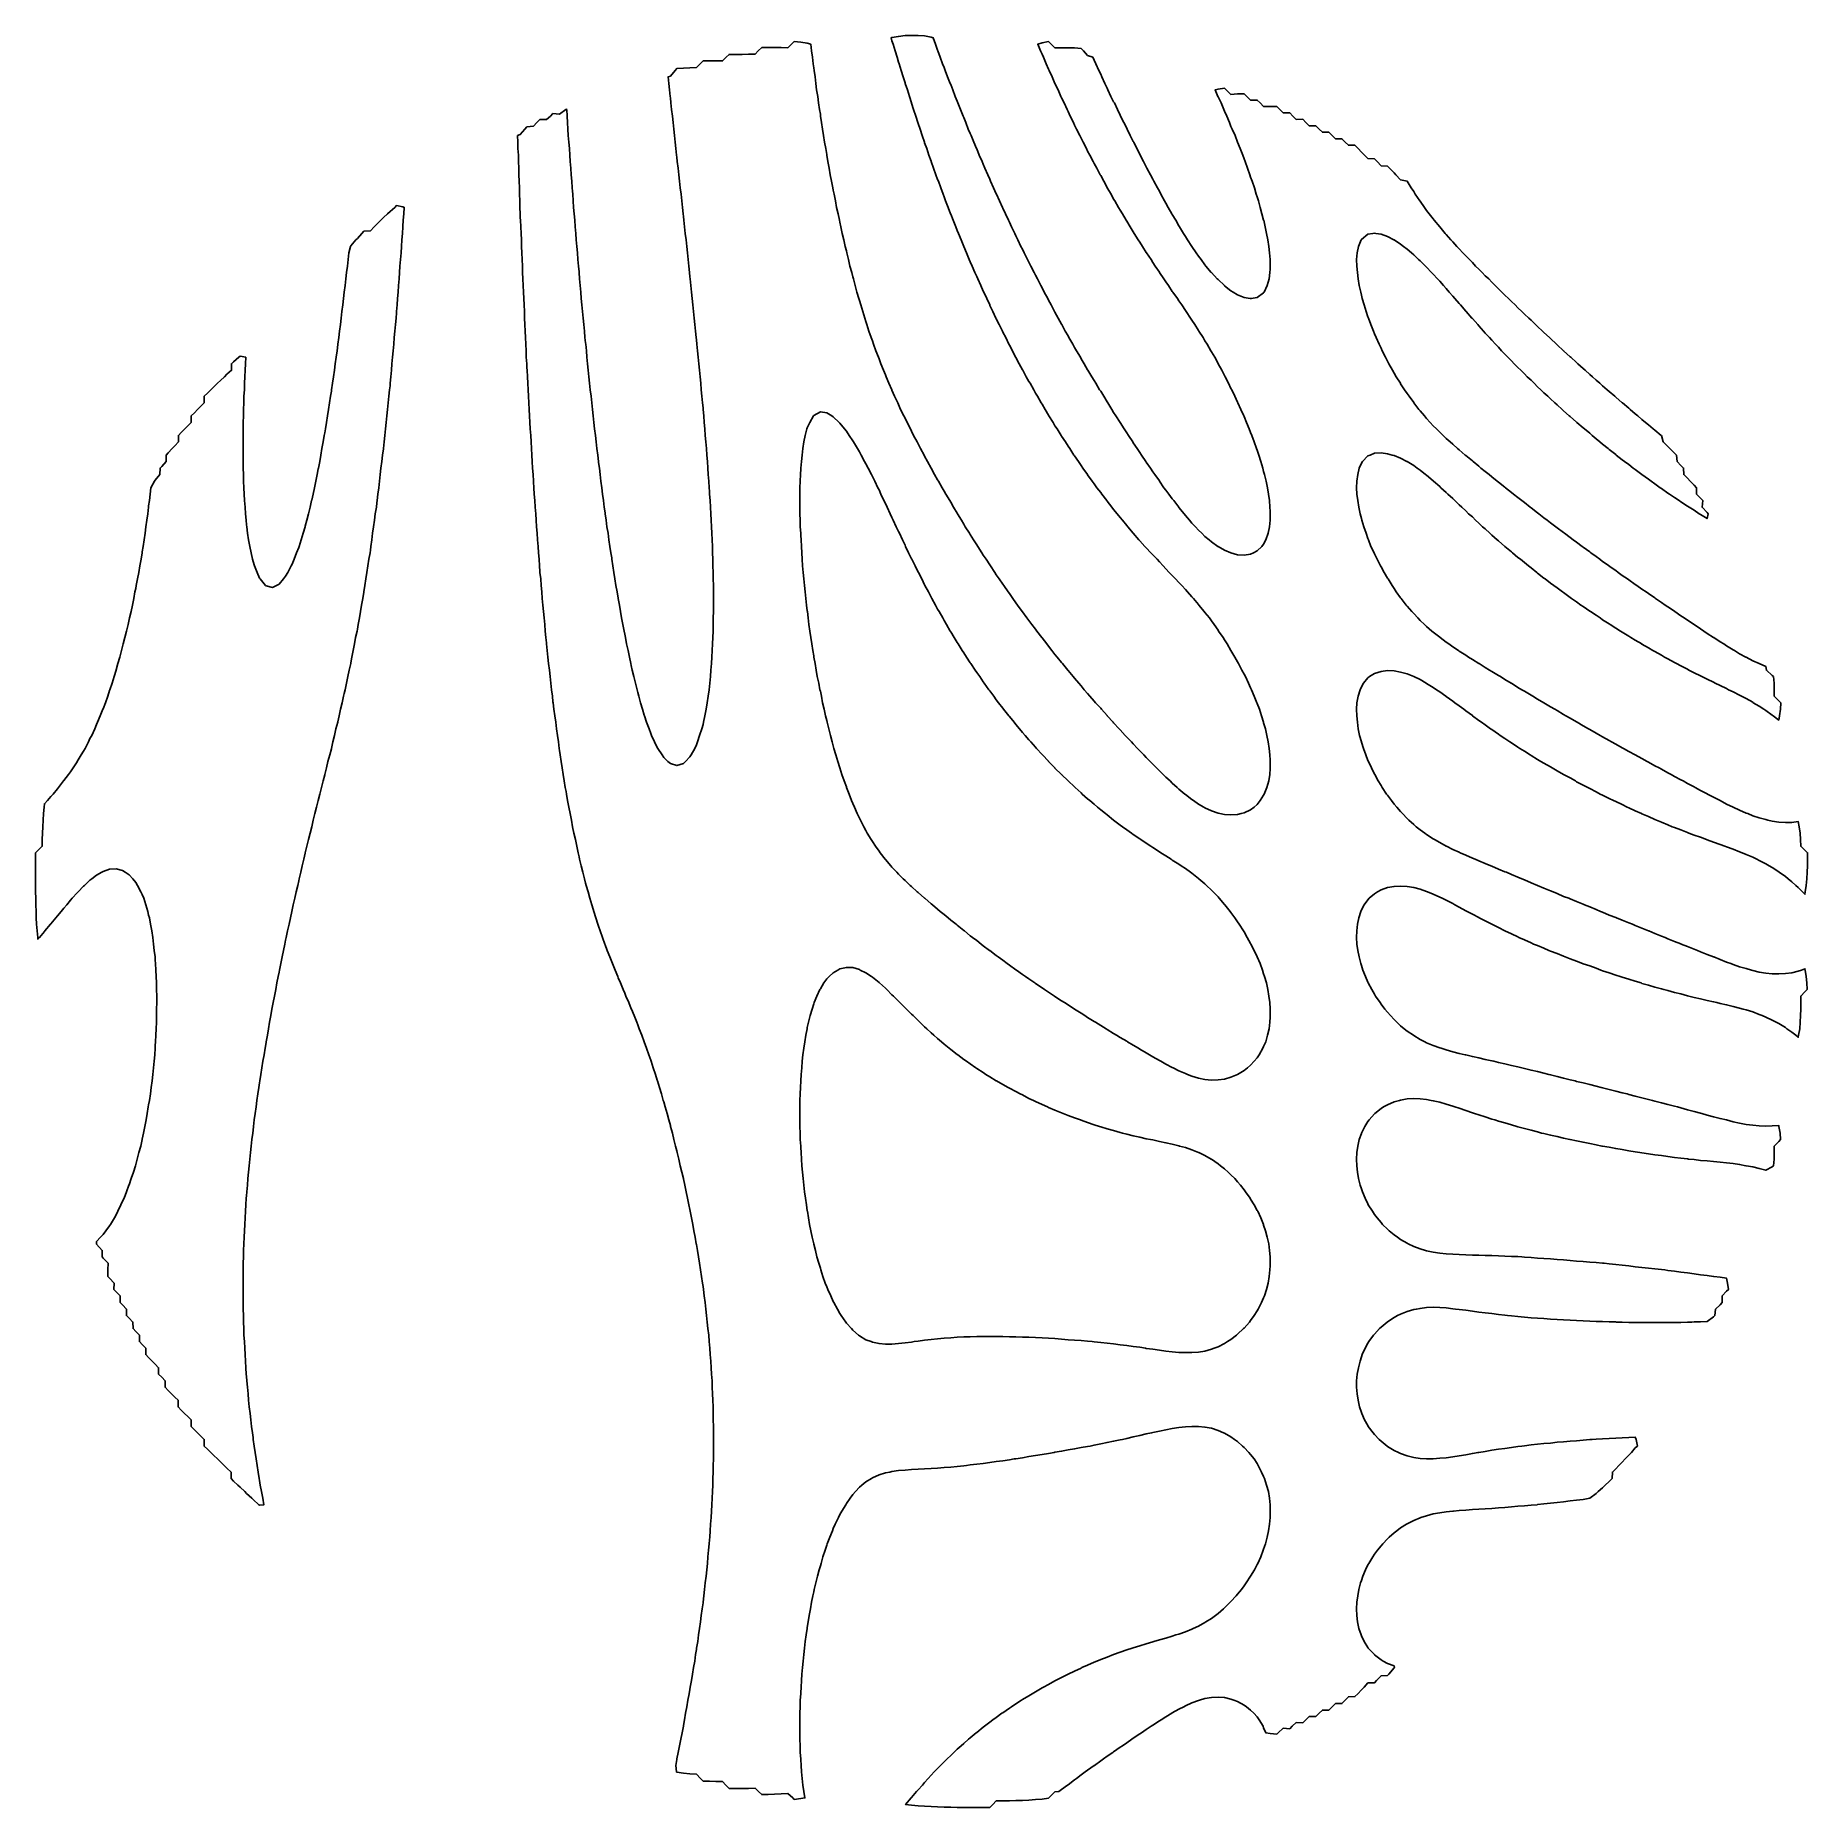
# Model space of a CAD drawing. Extents: x -2.5 to 7.5, y -2.5 to 7.5.
import ezdxf

# ---------------------------------------------------------------- set-up
doc = ezdxf.new("R2010")
doc.units = 0

msp = doc.modelspace()

# ---------------------------------------------------------------- linework, layer by layer
at = {"layer": 'content_layer'}
for points in [[(2.445, -2.489), (2.482, -2.492), (2.518, -2.494), (2.555, -2.497), (2.592, -2.498), (2.629, -2.499), (2.666, -2.5), (2.702, -2.501), (2.739, -2.502), (2.776, -2.502), (2.813, -2.502), (2.849, -2.502), (2.886, -2.502), (2.903, -2.485), (2.923, -2.465), (2.96, -2.465), (2.997, -2.464), (3.033, -2.463), (3.07, -2.462), (3.107, -2.46), (3.144, -2.457), (3.181, -2.454), (3.217, -2.45), (3.219, -2.448), (3.254, -2.414), (3.276, -2.411), (3.291, -2.4), (3.325, -2.375), (3.328, -2.373), (3.365, -2.345), (3.375, -2.338), (3.401, -2.318), (3.425, -2.301), (3.438, -2.291), (3.475, -2.265), (3.476, -2.264), (3.512, -2.239), (3.528, -2.227), (3.548, -2.213), (3.581, -2.191), (3.585, -2.187), (3.622, -2.162), (3.634, -2.154), (3.659, -2.136), (3.687, -2.117), (3.696, -2.111), (3.732, -2.086), (3.742, -2.08), (3.769, -2.061), (3.797, -2.043), (3.806, -2.037), (3.843, -2.013), (3.854, -2.007), (3.88, -1.99), (3.913, -1.97), (3.916, -1.968), (3.953, -1.947), (3.981, -1.933), (3.99, -1.928), (4.027, -1.911), (4.064, -1.898), (4.07, -1.896), (4.1, -1.887), (4.137, -1.881), (4.174, -1.879), (4.211, -1.882), (4.247, -1.89), (4.264, -1.896), (4.284, -1.904), (4.321, -1.924), (4.334, -1.933), (4.358, -1.952), (4.376, -1.97), (4.395, -1.991), (4.406, -2.007), (4.428, -2.043), (4.431, -2.052), (4.443, -2.08), (4.468, -2.084), (4.505, -2.088), (4.513, -2.08), (4.542, -2.055), (4.579, -2.057), (4.593, -2.043), (4.615, -2.023), (4.652, -2.024), (4.669, -2.007), (4.689, -1.988), (4.726, -1.988), (4.744, -1.97), (4.763, -1.952), (4.799, -1.952), (4.818, -1.933), (4.836, -1.915), (4.873, -1.915), (4.891, -1.896), (4.91, -1.877), (4.946, -1.876), (4.963, -1.86), (4.983, -1.838), (4.998, -1.823), (5.02, -1.799), (5.057, -1.798), (5.069, -1.786), (5.094, -1.758), (5.13, -1.756), (5.137, -1.749), (5.167, -1.714), (5.169, -1.712), (5.167, -1.703), (5.13, -1.689), (5.106, -1.676), (5.094, -1.668), (5.057, -1.64), (5.056, -1.639), (5.022, -1.602), (5.02, -1.599), (4.998, -1.565), (4.983, -1.533), (4.981, -1.528), (4.969, -1.492), (4.961, -1.455), (4.957, -1.418), (4.956, -1.381), (4.957, -1.344), (4.962, -1.308), (4.969, -1.271), (4.978, -1.234), (4.983, -1.22), (4.991, -1.197), (5.006, -1.161), (5.02, -1.133), (5.025, -1.124), (5.047, -1.087), (5.057, -1.073), (5.073, -1.05), (5.094, -1.025), (5.104, -1.013), (5.13, -0.985), (5.14, -0.977), (5.167, -0.952), (5.183, -0.94), (5.204, -0.924), (5.238, -0.903), (5.241, -0.901), (5.278, -0.882), (5.314, -0.867), (5.318, -0.866), (5.351, -0.855), (5.388, -0.845), (5.425, -0.839), (5.462, -0.834), (5.498, -0.83), (5.503, -0.829), (5.535, -0.826), (5.572, -0.824), (5.609, -0.821), (5.645, -0.819), (5.682, -0.816), (5.719, -0.814), (5.756, -0.811), (5.793, -0.808), (5.829, -0.805), (5.866, -0.802), (5.903, -0.799), (5.94, -0.796), (5.974, -0.793), (5.977, -0.792), (6.013, -0.788), (6.05, -0.784), (6.087, -0.78), (6.124, -0.776), (6.161, -0.772), (6.197, -0.768), (6.234, -0.764), (6.271, -0.757), (6.272, -0.756), (6.308, -0.729), (6.318, -0.719), (6.344, -0.697), (6.359, -0.682), (6.381, -0.662), (6.398, -0.645), (6.399, -0.609), (6.418, -0.59), (6.436, -0.572), (6.455, -0.553), (6.472, -0.535), (6.492, -0.514), (6.507, -0.498), (6.528, -0.473), (6.54, -0.462), (6.533, -0.425), (6.528, -0.412), (6.492, -0.414), (6.455, -0.415), (6.418, -0.417), (6.381, -0.419), (6.344, -0.421), (6.308, -0.423), (6.285, -0.425), (6.271, -0.426), (6.234, -0.429), (6.197, -0.432), (6.161, -0.435), (6.124, -0.438), (6.087, -0.441), (6.05, -0.445), (6.013, -0.448), (5.977, -0.452), (5.94, -0.456), (5.903, -0.46), (5.889, -0.462), (5.866, -0.465), (5.829, -0.47), (5.793, -0.475), (5.756, -0.48), (5.719, -0.486), (5.682, -0.492), (5.645, -0.498), (5.641, -0.498), (5.609, -0.504), (5.572, -0.511), (5.535, -0.517), (5.498, -0.523), (5.462, -0.528), (5.425, -0.531), (5.388, -0.534), (5.351, -0.534), (5.314, -0.532), (5.278, -0.526), (5.241, -0.518), (5.204, -0.504), (5.192, -0.498), (5.167, -0.487), (5.13, -0.464), (5.128, -0.462), (5.094, -0.435), (5.083, -0.425), (5.057, -0.397), (5.049, -0.388), (5.022, -0.351), (5.02, -0.347), (5.001, -0.314), (4.985, -0.278), (4.983, -0.272), (4.973, -0.241), (4.964, -0.204), (4.959, -0.167), (4.956, -0.13), (4.956, -0.094), (4.959, -0.057), (4.966, -0.02), (4.975, 0.017), (4.983, 0.041), (4.988, 0.054), (5.004, 0.09), (5.02, 0.118), (5.025, 0.127), (5.052, 0.164), (5.057, 0.17), (5.085, 0.201), (5.094, 0.209), (5.128, 0.237), (5.13, 0.239), (5.167, 0.264), (5.187, 0.274), (5.204, 0.283), (5.241, 0.298), (5.278, 0.308), (5.293, 0.311), (5.314, 0.315), (5.351, 0.319), (5.388, 0.321), (5.425, 0.32), (5.462, 0.317), (5.498, 0.313), (5.513, 0.311), (5.535, 0.309), (5.572, 0.304), (5.609, 0.299), (5.645, 0.294), (5.682, 0.29), (5.719, 0.285), (5.756, 0.28), (5.793, 0.276), (5.807, 0.274), (5.829, 0.272), (5.866, 0.269), (5.903, 0.265), (5.94, 0.262), (5.977, 0.26), (6.013, 0.257), (6.05, 0.254), (6.087, 0.252), (6.124, 0.25), (6.161, 0.248), (6.197, 0.246), (6.234, 0.244), (6.271, 0.243), (6.308, 0.241), (6.344, 0.24), (6.381, 0.239), (6.418, 0.238), (6.421, 0.237), (6.455, 0.237), (6.492, 0.236), (6.528, 0.236), (6.565, 0.235), (6.602, 0.235), (6.639, 0.235), (6.676, 0.235), (6.712, 0.235), (6.749, 0.236), (6.786, 0.236), (6.823, 0.237), (6.847, 0.237), (6.86, 0.238), (6.896, 0.239), (6.933, 0.24), (6.97, 0.267), (6.977, 0.274), (6.981, 0.311), (7.007, 0.335), (7.019, 0.348), (7.019, 0.385), (7.043, 0.411), (7.054, 0.421), (7.049, 0.458), (7.043, 0.485), (7.007, 0.49), (6.972, 0.495), (6.97, 0.495), (6.933, 0.5), (6.896, 0.505), (6.86, 0.51), (6.823, 0.515), (6.786, 0.52), (6.749, 0.525), (6.712, 0.529), (6.695, 0.532), (6.676, 0.534), (6.639, 0.538), (6.602, 0.542), (6.565, 0.546), (6.528, 0.55), (6.492, 0.554), (6.455, 0.558), (6.418, 0.562), (6.381, 0.566), (6.353, 0.569), (6.344, 0.569), (6.308, 0.573), (6.271, 0.576), (6.234, 0.579), (6.197, 0.582), (6.161, 0.585), (6.124, 0.588), (6.087, 0.591), (6.05, 0.594), (6.013, 0.597), (5.977, 0.599), (5.94, 0.602), (5.903, 0.604), (5.889, 0.605), (5.866, 0.607), (5.829, 0.608), (5.793, 0.61), (5.756, 0.611), (5.719, 0.613), (5.682, 0.614), (5.645, 0.615), (5.609, 0.616), (5.572, 0.617), (5.535, 0.618), (5.498, 0.62), (5.462, 0.622), (5.425, 0.626), (5.388, 0.632), (5.351, 0.64), (5.345, 0.642), (5.314, 0.65), (5.278, 0.664), (5.247, 0.679), (5.241, 0.682), (5.204, 0.703), (5.186, 0.716), (5.167, 0.729), (5.14, 0.753), (5.13, 0.761), (5.102, 0.789), (5.094, 0.799), (5.071, 0.826), (5.057, 0.845), (5.045, 0.863), (5.022, 0.9), (5.02, 0.904), (5.004, 0.936), (4.989, 0.973), (4.983, 0.989), (4.976, 1.01), (4.967, 1.047), (4.961, 1.084), (4.957, 1.12), (4.956, 1.157), (4.958, 1.194), (4.963, 1.231), (4.971, 1.268), (4.983, 1.302), (4.984, 1.304), (5.002, 1.341), (5.02, 1.37), (5.026, 1.378), (5.057, 1.412), (5.059, 1.415), (5.094, 1.442), (5.108, 1.452), (5.13, 1.464), (5.167, 1.48), (5.197, 1.488), (5.204, 1.49), (5.241, 1.497), (5.278, 1.499), (5.314, 1.498), (5.351, 1.493), (5.376, 1.488), (5.388, 1.486), (5.425, 1.478), (5.462, 1.468), (5.498, 1.456), (5.511, 1.452), (5.535, 1.444), (5.572, 1.432), (5.609, 1.419), (5.621, 1.415), (5.645, 1.407), (5.682, 1.395), (5.719, 1.383), (5.735, 1.378), (5.756, 1.372), (5.793, 1.361), (5.829, 1.35), (5.86, 1.341), (5.866, 1.339), (5.903, 1.33), (5.94, 1.32), (5.977, 1.311), (6, 1.304), (6.013, 1.301), (6.05, 1.293), (6.087, 1.284), (6.124, 1.276), (6.159, 1.268), (6.161, 1.267), (6.197, 1.26), (6.234, 1.252), (6.271, 1.245), (6.308, 1.237), (6.34, 1.231), (6.344, 1.23), (6.381, 1.224), (6.418, 1.217), (6.455, 1.211), (6.492, 1.204), (6.528, 1.198), (6.553, 1.194), (6.565, 1.192), (6.602, 1.187), (6.639, 1.182), (6.676, 1.177), (6.712, 1.172), (6.749, 1.167), (6.786, 1.162), (6.823, 1.158), (6.828, 1.157), (6.86, 1.154), (6.896, 1.15), (6.933, 1.147), (6.97, 1.144), (7.007, 1.14), (7.043, 1.136), (7.08, 1.132), (7.117, 1.127), (7.152, 1.12), (7.154, 1.12), (7.191, 1.114), (7.227, 1.105), (7.264, 1.094), (7.301, 1.114), (7.308, 1.12), (7.311, 1.157), (7.312, 1.194), (7.312, 1.231), (7.338, 1.257), (7.348, 1.268), (7.345, 1.304), (7.339, 1.341), (7.338, 1.347), (7.301, 1.344), (7.264, 1.343), (7.227, 1.344), (7.191, 1.348), (7.154, 1.353), (7.117, 1.36), (7.08, 1.368), (7.043, 1.378), (7.043, 1.378), (7.007, 1.386), (6.97, 1.396), (6.933, 1.406), (6.903, 1.415), (6.896, 1.416), (6.86, 1.426), (6.823, 1.436), (6.786, 1.446), (6.766, 1.452), (6.749, 1.456), (6.712, 1.465), (6.676, 1.475), (6.639, 1.485), (6.625, 1.488), (6.602, 1.494), (6.565, 1.503), (6.528, 1.513), (6.492, 1.522), (6.482, 1.525), (6.455, 1.532), (6.418, 1.541), (6.381, 1.55), (6.344, 1.56), (6.336, 1.562), (6.308, 1.569), (6.271, 1.578), (6.234, 1.587), (6.197, 1.596), (6.189, 1.599), (6.161, 1.605), (6.124, 1.614), (6.087, 1.623), (6.05, 1.633), (6.04, 1.635), (6.013, 1.642), (5.977, 1.651), (5.94, 1.659), (5.903, 1.669), (5.889, 1.672), (5.866, 1.677), (5.829, 1.686), (5.793, 1.694), (5.756, 1.703), (5.731, 1.709), (5.719, 1.712), (5.682, 1.72), (5.645, 1.728), (5.609, 1.736), (5.572, 1.745), (5.569, 1.746), (5.535, 1.753), (5.498, 1.763), (5.462, 1.773), (5.433, 1.783), (5.425, 1.785), (5.388, 1.798), (5.351, 1.814), (5.341, 1.819), (5.314, 1.832), (5.278, 1.855), (5.276, 1.856), (5.241, 1.88), (5.225, 1.893), (5.204, 1.91), (5.183, 1.93), (5.167, 1.945), (5.147, 1.967), (5.13, 1.986), (5.116, 2.003), (5.094, 2.032), (5.088, 2.04), (5.063, 2.077), (5.057, 2.088), (5.041, 2.114), (5.022, 2.151), (5.02, 2.156), (5.006, 2.187), (4.991, 2.224), (4.983, 2.25), (4.98, 2.261), (4.97, 2.298), (4.963, 2.334), (4.958, 2.371), (4.956, 2.408), (4.957, 2.445), (4.96, 2.482), (4.968, 2.518), (4.98, 2.555), (4.983, 2.563), (4.999, 2.592), (5.02, 2.621), (5.027, 2.629), (5.057, 2.655), (5.074, 2.666), (5.094, 2.676), (5.13, 2.689), (5.167, 2.696), (5.204, 2.698), (5.241, 2.696), (5.278, 2.69), (5.314, 2.68), (5.351, 2.667), (5.355, 2.666), (5.388, 2.653), (5.425, 2.636), (5.438, 2.629), (5.462, 2.618), (5.498, 2.599), (5.51, 2.592), (5.535, 2.579), (5.572, 2.559), (5.579, 2.555), (5.609, 2.54), (5.645, 2.52), (5.648, 2.518), (5.682, 2.501), (5.719, 2.482), (5.719, 2.482), (5.756, 2.464), (5.793, 2.445), (5.793, 2.445), (5.829, 2.428), (5.866, 2.411), (5.872, 2.408), (5.903, 2.394), (5.94, 2.378), (5.954, 2.371), (5.977, 2.362), (6.013, 2.347), (6.041, 2.334), (6.05, 2.331), (6.087, 2.317), (6.124, 2.302), (6.133, 2.298), (6.161, 2.288), (6.197, 2.274), (6.231, 2.261), (6.234, 2.26), (6.271, 2.247), (6.308, 2.234), (6.334, 2.224), (6.344, 2.22), (6.381, 2.208), (6.418, 2.196), (6.443, 2.187), (6.455, 2.184), (6.492, 2.172), (6.528, 2.161), (6.561, 2.151), (6.565, 2.149), (6.602, 2.139), (6.639, 2.128), (6.676, 2.118), (6.689, 2.114), (6.712, 2.108), (6.749, 2.098), (6.786, 2.089), (6.823, 2.079), (6.83, 2.077), (6.86, 2.07), (6.896, 2.062), (6.933, 2.053), (6.97, 2.045), (6.988, 2.04), (7.007, 2.036), (7.043, 2.028), (7.08, 2.019), (7.117, 2.009), (7.137, 2.003), (7.154, 1.999), (7.191, 1.988), (7.227, 1.974), (7.245, 1.967), (7.264, 1.959), (7.301, 1.942), (7.323, 1.93), (7.338, 1.922), (7.375, 1.899), (7.384, 1.893), (7.411, 1.874), (7.435, 1.856), (7.448, 1.845), (7.45, 1.856), (7.456, 1.893), (7.459, 1.93), (7.461, 1.967), (7.462, 2.003), (7.463, 2.04), (7.462, 2.077), (7.485, 2.101), (7.498, 2.114), (7.496, 2.151), (7.492, 2.187), (7.486, 2.224), (7.485, 2.231), (7.466, 2.224), (7.448, 2.218), (7.411, 2.209), (7.375, 2.204), (7.338, 2.203), (7.301, 2.203), (7.264, 2.207), (7.227, 2.213), (7.191, 2.222), (7.184, 2.224), (7.154, 2.232), (7.117, 2.243), (7.08, 2.256), (7.068, 2.261), (7.043, 2.269), (7.007, 2.283), (6.971, 2.298), (6.97, 2.298), (6.933, 2.312), (6.896, 2.327), (6.879, 2.334), (6.86, 2.342), (6.823, 2.356), (6.788, 2.371), (6.786, 2.372), (6.749, 2.386), (6.712, 2.401), (6.697, 2.408), (6.676, 2.416), (6.639, 2.431), (6.605, 2.445), (6.602, 2.446), (6.565, 2.46), (6.528, 2.475), (6.513, 2.482), (6.492, 2.49), (6.455, 2.505), (6.422, 2.518), (6.418, 2.52), (6.381, 2.534), (6.344, 2.55), (6.332, 2.555), (6.308, 2.565), (6.271, 2.58), (6.242, 2.592), (6.234, 2.595), (6.197, 2.61), (6.161, 2.625), (6.153, 2.629), (6.124, 2.64), (6.087, 2.656), (6.064, 2.666), (6.05, 2.671), (6.013, 2.686), (5.977, 2.702), (5.977, 2.702), (5.94, 2.717), (5.903, 2.733), (5.889, 2.739), (5.866, 2.748), (5.829, 2.764), (5.801, 2.776), (5.793, 2.779), (5.756, 2.794), (5.719, 2.81), (5.713, 2.813), (5.682, 2.825), (5.645, 2.841), (5.625, 2.849), (5.609, 2.856), (5.572, 2.872), (5.541, 2.886), (5.535, 2.889), (5.498, 2.905), (5.464, 2.923), (5.462, 2.924), (5.425, 2.943), (5.396, 2.96), (5.388, 2.965), (5.351, 2.988), (5.34, 2.997), (5.314, 3.015), (5.292, 3.033), (5.278, 3.045), (5.25, 3.07), (5.241, 3.079), (5.214, 3.107), (5.204, 3.118), (5.182, 3.144), (5.167, 3.161), (5.152, 3.181), (5.13, 3.21), (5.125, 3.217), (5.101, 3.254), (5.094, 3.266), (5.078, 3.291), (5.058, 3.328), (5.057, 3.33), (5.039, 3.365), (5.023, 3.401), (5.02, 3.407), (5.007, 3.438), (4.994, 3.475), (4.983, 3.51), (4.983, 3.512), (4.973, 3.548), (4.965, 3.585), (4.96, 3.622), (4.957, 3.659), (4.956, 3.696), (4.958, 3.732), (4.964, 3.769), (4.976, 3.806), (4.983, 3.823), (4.995, 3.843), (5.02, 3.873), (5.028, 3.88), (5.057, 3.897), (5.094, 3.909), (5.13, 3.914), (5.167, 3.912), (5.204, 3.905), (5.241, 3.895), (5.278, 3.88), (5.278, 3.88), (5.314, 3.863), (5.348, 3.843), (5.351, 3.841), (5.388, 3.819), (5.407, 3.806), (5.425, 3.794), (5.46, 3.769), (5.462, 3.768), (5.498, 3.742), (5.51, 3.732), (5.535, 3.715), (5.56, 3.696), (5.572, 3.687), (5.609, 3.66), (5.61, 3.659), (5.645, 3.633), (5.66, 3.622), (5.682, 3.607), (5.712, 3.585), (5.719, 3.581), (5.756, 3.555), (5.765, 3.548), (5.793, 3.531), (5.82, 3.512), (5.829, 3.506), (5.866, 3.482), (5.877, 3.475), (5.903, 3.459), (5.935, 3.438), (5.94, 3.435), (5.977, 3.413), (5.996, 3.401), (6.013, 3.391), (6.05, 3.37), (6.059, 3.365), (6.087, 3.349), (6.123, 3.328), (6.124, 3.327), (6.161, 3.308), (6.19, 3.291), (6.197, 3.287), (6.234, 3.268), (6.26, 3.254), (6.271, 3.248), (6.308, 3.23), (6.331, 3.217), (6.344, 3.211), (6.381, 3.193), (6.406, 3.181), (6.418, 3.175), (6.455, 3.158), (6.483, 3.144), (6.492, 3.14), (6.528, 3.123), (6.563, 3.107), (6.565, 3.106), (6.602, 3.091), (6.639, 3.074), (6.648, 3.07), (6.676, 3.059), (6.712, 3.044), (6.737, 3.033), (6.749, 3.029), (6.786, 3.015), (6.823, 3), (6.831, 2.997), (6.86, 2.986), (6.896, 2.973), (6.93, 2.96), (6.933, 2.959), (6.97, 2.946), (7.007, 2.933), (7.033, 2.923), (7.043, 2.92), (7.08, 2.907), (7.117, 2.892), (7.131, 2.886), (7.154, 2.877), (7.191, 2.861), (7.214, 2.849), (7.227, 2.843), (7.264, 2.824), (7.283, 2.813), (7.301, 2.802), (7.338, 2.778), (7.34, 2.776), (7.375, 2.752), (7.39, 2.739), (7.411, 2.722), (7.434, 2.702), (7.448, 2.689), (7.472, 2.666), (7.485, 2.652), (7.487, 2.666), (7.493, 2.702), (7.496, 2.739), (7.498, 2.776), (7.5, 2.813), (7.5, 2.849), (7.5, 2.886), (7.485, 2.901), (7.462, 2.923), (7.46, 2.96), (7.458, 2.997), (7.453, 3.033), (7.448, 3.062), (7.411, 3.057), (7.375, 3.056), (7.338, 3.059), (7.301, 3.064), (7.277, 3.07), (7.264, 3.073), (7.227, 3.083), (7.191, 3.095), (7.163, 3.107), (7.154, 3.11), (7.117, 3.126), (7.08, 3.144), (7.08, 3.144), (7.043, 3.161), (7.007, 3.181), (7.007, 3.181), (6.97, 3.199), (6.936, 3.217), (6.933, 3.219), (6.896, 3.238), (6.867, 3.254), (6.86, 3.258), (6.823, 3.277), (6.799, 3.291), (6.786, 3.298), (6.749, 3.317), (6.731, 3.328), (6.712, 3.337), (6.676, 3.357), (6.663, 3.365), (6.639, 3.377), (6.602, 3.398), (6.595, 3.401), (6.565, 3.417), (6.528, 3.438), (6.528, 3.438), (6.492, 3.458), (6.462, 3.475), (6.455, 3.478), (6.418, 3.499), (6.395, 3.512), (6.381, 3.519), (6.344, 3.54), (6.33, 3.548), (6.308, 3.561), (6.271, 3.582), (6.265, 3.585), (6.234, 3.603), (6.201, 3.622), (6.197, 3.624), (6.161, 3.645), (6.137, 3.659), (6.124, 3.667), (6.087, 3.688), (6.074, 3.696), (6.05, 3.71), (6.013, 3.732), (6.012, 3.732), (5.977, 3.753), (5.95, 3.769), (5.94, 3.775), (5.903, 3.797), (5.889, 3.806), (5.866, 3.819), (5.829, 3.842), (5.828, 3.843), (5.793, 3.864), (5.767, 3.88), (5.756, 3.886), (5.719, 3.909), (5.706, 3.916), (5.682, 3.931), (5.647, 3.953), (5.645, 3.954), (5.609, 3.976), (5.588, 3.99), (5.572, 4), (5.535, 4.024), (5.531, 4.027), (5.498, 4.048), (5.476, 4.064), (5.462, 4.074), (5.427, 4.1), (5.425, 4.102), (5.388, 4.131), (5.38, 4.137), (5.351, 4.162), (5.339, 4.174), (5.314, 4.197), (5.301, 4.211), (5.278, 4.236), (5.267, 4.247), (5.241, 4.278), (5.236, 4.284), (5.207, 4.321), (5.204, 4.325), (5.18, 4.358), (5.167, 4.377), (5.156, 4.395), (5.133, 4.431), (5.13, 4.435), (5.111, 4.468), (5.094, 4.499), (5.091, 4.505), (5.071, 4.542), (5.057, 4.573), (5.054, 4.579), (5.037, 4.615), (5.023, 4.652), (5.02, 4.659), (5.009, 4.689), (4.996, 4.726), (4.986, 4.763), (4.983, 4.772), (4.976, 4.799), (4.968, 4.836), (4.962, 4.873), (4.958, 4.91), (4.956, 4.946), (4.957, 4.983), (4.962, 5.02), (4.971, 5.057), (4.983, 5.084), (4.989, 5.094), (5.02, 5.125), (5.032, 5.13), (5.057, 5.14), (5.094, 5.143), (5.13, 5.138), (5.157, 5.13), (5.167, 5.128), (5.204, 5.113), (5.24, 5.094), (5.241, 5.093), (5.278, 5.071), (5.297, 5.057), (5.314, 5.045), (5.345, 5.02), (5.351, 5.016), (5.388, 4.985), (5.389, 4.983), (5.425, 4.952), (5.431, 4.946), (5.462, 4.919), (5.471, 4.91), (5.498, 4.885), (5.51, 4.873), (5.535, 4.85), (5.549, 4.836), (5.572, 4.815), (5.588, 4.799), (5.609, 4.781), (5.627, 4.763), (5.645, 4.746), (5.667, 4.726), (5.682, 4.713), (5.708, 4.689), (5.719, 4.679), (5.749, 4.652), (5.756, 4.647), (5.792, 4.615), (5.793, 4.615), (5.829, 4.584), (5.835, 4.579), (5.866, 4.553), (5.88, 4.542), (5.903, 4.523), (5.925, 4.505), (5.94, 4.494), (5.972, 4.468), (5.977, 4.464), (6.013, 4.436), (6.019, 4.431), (6.05, 4.408), (6.068, 4.395), (6.087, 4.381), (6.118, 4.358), (6.124, 4.354), (6.161, 4.327), (6.169, 4.321), (6.197, 4.302), (6.221, 4.284), (6.234, 4.276), (6.271, 4.25), (6.275, 4.247), (6.308, 4.226), (6.33, 4.211), (6.344, 4.201), (6.381, 4.177), (6.386, 4.174), (6.418, 4.154), (6.444, 4.137), (6.455, 4.131), (6.492, 4.108), (6.504, 4.1), (6.528, 4.086), (6.565, 4.064), (6.565, 4.063), (6.602, 4.042), (6.628, 4.027), (6.639, 4.021), (6.676, 4), (6.694, 3.99), (6.712, 3.98), (6.749, 3.96), (6.761, 3.953), (6.786, 3.94), (6.823, 3.921), (6.831, 3.916), (6.86, 3.902), (6.896, 3.884), (6.904, 3.88), (6.933, 3.866), (6.97, 3.848), (6.979, 3.843), (7.007, 3.83), (7.043, 3.812), (7.055, 3.806), (7.08, 3.794), (7.117, 3.775), (7.128, 3.769), (7.154, 3.756), (7.191, 3.735), (7.194, 3.732), (7.227, 3.713), (7.254, 3.696), (7.264, 3.689), (7.301, 3.663), (7.306, 3.659), (7.338, 3.635), (7.342, 3.659), (7.347, 3.696), (7.349, 3.732), (7.338, 3.744), (7.312, 3.769), (7.312, 3.806), (7.311, 3.843), (7.308, 3.88), (7.301, 3.887), (7.268, 3.916), (7.264, 3.937), (7.227, 3.953), (7.227, 3.953), (7.191, 3.969), (7.154, 3.989), (7.152, 3.99), (7.117, 4.008), (7.088, 4.027), (7.08, 4.031), (7.043, 4.053), (7.028, 4.064), (7.007, 4.076), (6.971, 4.1), (6.97, 4.101), (6.933, 4.124), (6.915, 4.137), (6.896, 4.149), (6.86, 4.174), (6.86, 4.174), (6.823, 4.198), (6.805, 4.211), (6.786, 4.223), (6.751, 4.247), (6.749, 4.249), (6.712, 4.273), (6.697, 4.284), (6.676, 4.298), (6.643, 4.321), (6.639, 4.324), (6.602, 4.349), (6.59, 4.358), (6.565, 4.374), (6.537, 4.395), (6.528, 4.4), (6.492, 4.426), (6.484, 4.431), (6.455, 4.451), (6.432, 4.468), (6.418, 4.478), (6.381, 4.504), (6.38, 4.505), (6.344, 4.53), (6.329, 4.542), (6.308, 4.557), (6.278, 4.579), (6.271, 4.584), (6.234, 4.611), (6.228, 4.615), (6.197, 4.638), (6.178, 4.652), (6.161, 4.665), (6.129, 4.689), (6.124, 4.693), (6.087, 4.72), (6.08, 4.726), (6.05, 4.748), (6.031, 4.763), (6.013, 4.776), (5.984, 4.799), (5.977, 4.805), (5.94, 4.833), (5.936, 4.836), (5.903, 4.862), (5.889, 4.873), (5.866, 4.89), (5.842, 4.91), (5.829, 4.919), (5.796, 4.946), (5.793, 4.949), (5.756, 4.978), (5.749, 4.983), (5.719, 5.007), (5.703, 5.02), (5.682, 5.037), (5.657, 5.057), (5.645, 5.067), (5.613, 5.094), (5.609, 5.097), (5.572, 5.128), (5.569, 5.13), (5.535, 5.159), (5.525, 5.167), (5.498, 5.191), (5.484, 5.204), (5.462, 5.224), (5.444, 5.241), (5.425, 5.259), (5.406, 5.278), (5.388, 5.296), (5.371, 5.314), (5.351, 5.336), (5.338, 5.351), (5.314, 5.38), (5.307, 5.388), (5.279, 5.425), (5.278, 5.427), (5.252, 5.462), (5.241, 5.477), (5.226, 5.498), (5.204, 5.533), (5.203, 5.535), (5.18, 5.572), (5.167, 5.593), (5.158, 5.609), (5.138, 5.645), (5.13, 5.66), (5.118, 5.682), (5.1, 5.719), (5.094, 5.733), (5.083, 5.756), (5.066, 5.793), (5.057, 5.815), (5.051, 5.829), (5.036, 5.866), (5.023, 5.903), (5.02, 5.911), (5.01, 5.94), (4.998, 5.977), (4.988, 6.013), (4.983, 6.033), (4.979, 6.05), (4.971, 6.087), (4.964, 6.124), (4.96, 6.161), (4.957, 6.197), (4.956, 6.234), (4.959, 6.271), (4.967, 6.308), (4.982, 6.344), (4.983, 6.346), (5.02, 6.376), (5.048, 6.381), (5.057, 6.382), (5.064, 6.381), (5.094, 6.377), (5.13, 6.363), (5.165, 6.344), (5.167, 6.344), (5.204, 6.32), (5.22, 6.308), (5.241, 6.292), (5.266, 6.271), (5.278, 6.261), (5.306, 6.234), (5.314, 6.227), (5.344, 6.197), (5.351, 6.19), (5.379, 6.161), (5.388, 6.151), (5.413, 6.124), (5.425, 6.111), (5.446, 6.087), (5.462, 6.07), (5.478, 6.05), (5.498, 6.027), (5.51, 6.013), (5.535, 5.985), (5.542, 5.977), (5.572, 5.942), (5.574, 5.94), (5.606, 5.903), (5.609, 5.9), (5.639, 5.866), (5.645, 5.859), (5.672, 5.829), (5.682, 5.818), (5.706, 5.793), (5.719, 5.778), (5.74, 5.756), (5.756, 5.739), (5.774, 5.719), (5.793, 5.7), (5.809, 5.682), (5.829, 5.662), (5.845, 5.645), (5.866, 5.624), (5.882, 5.609), (5.903, 5.588), (5.919, 5.572), (5.94, 5.552), (5.957, 5.535), (5.977, 5.516), (5.995, 5.498), (6.013, 5.481), (6.034, 5.462), (6.05, 5.447), (6.074, 5.425), (6.087, 5.413), (6.115, 5.388), (6.124, 5.38), (6.156, 5.351), (6.161, 5.347), (6.197, 5.315), (6.198, 5.314), (6.234, 5.284), (6.241, 5.278), (6.271, 5.253), (6.285, 5.241), (6.308, 5.222), (6.329, 5.204), (6.344, 5.192), (6.375, 5.167), (6.381, 5.162), (6.418, 5.133), (6.421, 5.13), (6.455, 5.104), (6.468, 5.094), (6.492, 5.076), (6.517, 5.057), (6.528, 5.048), (6.565, 5.02), (6.565, 5.02), (6.602, 4.994), (6.617, 4.983), (6.639, 4.968), (6.668, 4.946), (6.676, 4.941), (6.712, 4.916), (6.721, 4.91), (6.749, 4.891), (6.776, 4.873), (6.786, 4.866), (6.823, 4.842), (6.832, 4.836), (6.86, 4.819), (6.889, 4.799), (6.896, 4.795), (6.933, 4.772), (6.94, 4.799), (6.933, 4.806), (6.905, 4.836), (6.909, 4.873), (6.896, 4.886), (6.873, 4.91), (6.874, 4.946), (6.86, 4.961), (6.838, 4.983), (6.823, 4.999), (6.802, 5.02), (6.801, 5.057), (6.786, 5.071), (6.764, 5.094), (6.76, 5.13), (6.749, 5.141), (6.723, 5.167), (6.712, 5.178), (6.685, 5.204), (6.676, 5.24), (6.675, 5.241), (6.639, 5.27), (6.63, 5.278), (6.602, 5.301), (6.586, 5.314), (6.565, 5.331), (6.542, 5.351), (6.528, 5.362), (6.499, 5.388), (6.492, 5.394), (6.456, 5.425), (6.455, 5.425), (6.418, 5.457), (6.413, 5.462), (6.381, 5.488), (6.37, 5.498), (6.344, 5.52), (6.328, 5.535), (6.308, 5.553), (6.286, 5.572), (6.271, 5.585), (6.245, 5.609), (6.234, 5.618), (6.204, 5.645), (6.197, 5.652), (6.164, 5.682), (6.161, 5.685), (6.124, 5.719), (6.124, 5.719), (6.087, 5.753), (6.084, 5.756), (6.05, 5.787), (6.044, 5.793), (6.013, 5.821), (6.005, 5.829), (5.977, 5.856), (5.966, 5.866), (5.94, 5.891), (5.927, 5.903), (5.903, 5.926), (5.888, 5.94), (5.866, 5.961), (5.85, 5.977), (5.829, 5.997), (5.812, 6.013), (5.793, 6.033), (5.775, 6.05), (5.756, 6.069), (5.738, 6.087), (5.719, 6.106), (5.701, 6.124), (5.682, 6.142), (5.664, 6.161), (5.645, 6.179), (5.627, 6.197), (5.609, 6.217), (5.592, 6.234), (5.572, 6.255), (5.556, 6.271), (5.535, 6.294), (5.522, 6.308), (5.498, 6.334), (5.488, 6.344), (5.462, 6.375), (5.456, 6.381), (5.425, 6.418), (5.425, 6.418), (5.394, 6.455), (5.388, 6.463), (5.365, 6.492), (5.351, 6.51), (5.338, 6.528), (5.314, 6.562), (5.312, 6.565), (5.287, 6.602), (5.278, 6.617), (5.263, 6.639), (5.241, 6.676), (5.241, 6.676), (5.204, 6.683), (5.177, 6.712), (5.167, 6.722), (5.142, 6.749), (5.13, 6.761), (5.094, 6.763), (5.072, 6.786), (5.057, 6.801), (5.02, 6.803), (5.001, 6.823), (4.983, 6.84), (4.965, 6.86), (4.946, 6.878), (4.91, 6.878), (4.892, 6.896), (4.873, 6.915), (4.836, 6.915), (4.818, 6.933), (4.799, 6.952), (4.763, 6.952), (4.744, 6.97), (4.726, 6.988), (4.689, 6.988), (4.67, 7.007), (4.652, 7.025), (4.615, 7.024), (4.596, 7.043), (4.579, 7.061), (4.542, 7.061), (4.522, 7.08), (4.505, 7.097), (4.468, 7.097), (4.431, 7.097), (4.411, 7.117), (4.395, 7.133), (4.358, 7.133), (4.336, 7.154), (4.321, 7.169), (4.284, 7.168), (4.247, 7.165), (4.22, 7.191), (4.211, 7.2), (4.174, 7.195), (4.157, 7.191), (4.173, 7.154), (4.174, 7.152), (4.191, 7.117), (4.207, 7.08), (4.211, 7.071), (4.223, 7.043), (4.239, 7.007), (4.247, 6.985), (4.254, 6.97), (4.27, 6.933), (4.284, 6.896), (4.284, 6.895), (4.299, 6.86), (4.313, 6.823), (4.321, 6.801), (4.327, 6.786), (4.341, 6.749), (4.353, 6.712), (4.358, 6.699), (4.366, 6.676), (4.379, 6.639), (4.39, 6.602), (4.395, 6.587), (4.402, 6.565), (4.412, 6.528), (4.422, 6.492), (4.431, 6.456), (4.432, 6.455), (4.44, 6.418), (4.448, 6.381), (4.455, 6.344), (4.46, 6.308), (4.465, 6.271), (4.468, 6.234), (4.468, 6.219), (4.469, 6.197), (4.468, 6.18), (4.467, 6.161), (4.462, 6.124), (4.452, 6.087), (4.435, 6.05), (4.431, 6.046), (4.395, 6.019), (4.361, 6.013), (4.358, 6.013), (4.356, 6.013), (4.321, 6.02), (4.284, 6.035), (4.26, 6.05), (4.247, 6.057), (4.211, 6.086), (4.21, 6.087), (4.174, 6.12), (4.17, 6.124), (4.137, 6.16), (4.136, 6.161), (4.106, 6.197), (4.1, 6.204), (4.078, 6.234), (4.064, 6.253), (4.051, 6.271), (4.027, 6.307), (4.026, 6.308), (4.002, 6.344), (3.99, 6.364), (3.979, 6.381), (3.957, 6.418), (3.953, 6.424), (3.935, 6.455), (3.916, 6.487), (3.914, 6.492), (3.893, 6.528), (3.88, 6.552), (3.872, 6.565), (3.852, 6.602), (3.843, 6.619), (3.832, 6.639), (3.812, 6.676), (3.806, 6.687), (3.792, 6.712), (3.773, 6.749), (3.769, 6.757), (3.754, 6.786), (3.735, 6.823), (3.732, 6.828), (3.716, 6.86), (3.698, 6.896), (3.696, 6.9), (3.679, 6.933), (3.661, 6.97), (3.659, 6.974), (3.642, 7.007), (3.624, 7.043), (3.622, 7.048), (3.606, 7.08), (3.589, 7.117), (3.585, 7.124), (3.57, 7.154), (3.553, 7.191), (3.548, 7.201), (3.535, 7.227), (3.518, 7.264), (3.512, 7.279), (3.501, 7.301), (3.484, 7.338), (3.475, 7.358), (3.467, 7.375), (3.438, 7.384), (3.414, 7.411), (3.401, 7.424), (3.365, 7.428), (3.328, 7.429), (3.291, 7.429), (3.254, 7.428), (3.232, 7.448), (3.217, 7.463), (3.181, 7.456), (3.157, 7.448), (3.173, 7.411), (3.181, 7.392), (3.189, 7.375), (3.205, 7.338), (3.217, 7.308), (3.221, 7.301), (3.238, 7.264), (3.253, 7.227), (3.254, 7.226), (3.271, 7.191), (3.287, 7.154), (3.291, 7.146), (3.305, 7.117), (3.322, 7.08), (3.328, 7.068), (3.34, 7.043), (3.358, 7.007), (3.365, 6.992), (3.376, 6.97), (3.394, 6.933), (3.401, 6.918), (3.413, 6.896), (3.432, 6.86), (3.438, 6.846), (3.451, 6.823), (3.47, 6.786), (3.475, 6.776), (3.49, 6.749), (3.509, 6.712), (3.512, 6.707), (3.53, 6.676), (3.548, 6.64), (3.549, 6.639), (3.571, 6.602), (3.585, 6.575), (3.591, 6.565), (3.613, 6.528), (3.622, 6.512), (3.635, 6.492), (3.656, 6.455), (3.659, 6.45), (3.679, 6.418), (3.696, 6.39), (3.701, 6.381), (3.724, 6.344), (3.732, 6.331), (3.748, 6.308), (3.769, 6.273), (3.771, 6.271), (3.796, 6.234), (3.806, 6.217), (3.82, 6.197), (3.843, 6.162), (3.844, 6.161), (3.869, 6.124), (3.88, 6.108), (3.895, 6.087), (3.916, 6.054), (3.919, 6.05), (3.945, 6.013), (3.953, 6), (3.97, 5.977), (3.99, 5.946), (3.994, 5.94), (4.019, 5.903), (4.027, 5.891), (4.043, 5.866), (4.064, 5.833), (4.066, 5.829), (4.09, 5.793), (4.1, 5.775), (4.112, 5.756), (4.133, 5.719), (4.137, 5.712), (4.155, 5.682), (4.174, 5.647), (4.175, 5.645), (4.195, 5.609), (4.211, 5.579), (4.214, 5.572), (4.233, 5.535), (4.247, 5.506), (4.251, 5.498), (4.269, 5.462), (4.284, 5.429), (4.286, 5.425), (4.303, 5.388), (4.319, 5.351), (4.321, 5.347), (4.335, 5.314), (4.35, 5.278), (4.358, 5.257), (4.365, 5.241), (4.378, 5.204), (4.391, 5.167), (4.395, 5.158), (4.404, 5.13), (4.416, 5.094), (4.426, 5.057), (4.431, 5.037), (4.436, 5.02), (4.445, 4.983), (4.453, 4.946), (4.459, 4.91), (4.464, 4.873), (4.467, 4.836), (4.468, 4.813), (4.469, 4.799), (4.468, 4.771), (4.468, 4.763), (4.464, 4.726), (4.457, 4.689), (4.444, 4.652), (4.431, 4.628), (4.422, 4.615), (4.395, 4.589), (4.375, 4.579), (4.358, 4.571), (4.321, 4.566), (4.284, 4.568), (4.247, 4.578), (4.246, 4.579), (4.211, 4.593), (4.174, 4.615), (4.173, 4.615), (4.137, 4.64), (4.123, 4.652), (4.1, 4.671), (4.082, 4.689), (4.064, 4.707), (4.046, 4.726), (4.027, 4.746), (4.013, 4.763), (3.99, 4.789), (3.982, 4.799), (3.953, 4.835), (3.952, 4.836), (3.924, 4.873), (3.916, 4.883), (3.896, 4.91), (3.88, 4.932), (3.869, 4.946), (3.843, 4.983), (3.843, 4.984), (3.817, 5.02), (3.806, 5.036), (3.792, 5.057), (3.769, 5.09), (3.767, 5.094), (3.742, 5.13), (3.732, 5.145), (3.717, 5.167), (3.696, 5.2), (3.693, 5.204), (3.669, 5.241), (3.659, 5.256), (3.645, 5.278), (3.622, 5.314), (3.622, 5.314), (3.598, 5.351), (3.585, 5.371), (3.575, 5.388), (3.552, 5.425), (3.548, 5.43), (3.529, 5.462), (3.512, 5.49), (3.506, 5.498), (3.484, 5.535), (3.475, 5.55), (3.462, 5.572), (3.44, 5.609), (3.438, 5.612), (3.418, 5.645), (3.401, 5.674), (3.397, 5.682), (3.375, 5.719), (3.365, 5.738), (3.354, 5.756), (3.333, 5.793), (3.328, 5.803), (3.312, 5.829), (3.292, 5.866), (3.291, 5.869), (3.272, 5.903), (3.254, 5.936), (3.252, 5.94), (3.232, 5.977), (3.217, 6.005), (3.213, 6.013), (3.193, 6.05), (3.181, 6.074), (3.174, 6.087), (3.155, 6.124), (3.144, 6.146), (3.136, 6.161), (3.117, 6.197), (3.107, 6.218), (3.099, 6.234), (3.08, 6.271), (3.07, 6.292), (3.062, 6.308), (3.044, 6.344), (3.033, 6.368), (3.027, 6.381), (3.009, 6.418), (2.997, 6.445), (2.992, 6.455), (2.974, 6.492), (2.96, 6.524), (2.958, 6.528), (2.94, 6.565), (2.924, 6.602), (2.923, 6.605), (2.907, 6.639), (2.891, 6.676), (2.886, 6.687), (2.875, 6.712), (2.859, 6.749), (2.849, 6.771), (2.843, 6.786), (2.827, 6.823), (2.813, 6.858), (2.812, 6.86), (2.796, 6.896), (2.781, 6.933), (2.776, 6.945), (2.765, 6.97), (2.75, 7.007), (2.739, 7.035), (2.735, 7.043), (2.72, 7.08), (2.706, 7.117), (2.702, 7.127), (2.691, 7.154), (2.677, 7.191), (2.666, 7.221), (2.663, 7.227), (2.648, 7.264), (2.634, 7.301), (2.629, 7.317), (2.62, 7.338), (2.606, 7.375), (2.593, 7.411), (2.592, 7.415), (2.579, 7.448), (2.566, 7.485), (2.555, 7.488), (2.518, 7.495), (2.482, 7.498), (2.445, 7.498), (2.408, 7.497), (2.371, 7.493), (2.334, 7.486), (2.33, 7.485), (2.334, 7.468), (2.341, 7.448), (2.352, 7.411), (2.363, 7.375), (2.371, 7.348), (2.375, 7.338), (2.386, 7.301), (2.398, 7.264), (2.408, 7.23), (2.409, 7.227), (2.421, 7.191), (2.433, 7.154), (2.444, 7.117), (2.445, 7.115), (2.456, 7.08), (2.468, 7.043), (2.48, 7.007), (2.482, 7.002), (2.493, 6.97), (2.505, 6.933), (2.517, 6.896), (2.518, 6.893), (2.531, 6.86), (2.543, 6.823), (2.555, 6.788), (2.556, 6.786), (2.569, 6.749), (2.582, 6.712), (2.592, 6.685), (2.596, 6.676), (2.61, 6.639), (2.623, 6.602), (2.629, 6.587), (2.637, 6.565), (2.651, 6.528), (2.665, 6.492), (2.666, 6.49), (2.68, 6.455), (2.694, 6.418), (2.702, 6.398), (2.709, 6.381), (2.724, 6.344), (2.739, 6.308), (2.739, 6.308), (2.755, 6.271), (2.77, 6.234), (2.776, 6.221), (2.787, 6.197), (2.802, 6.161), (2.813, 6.137), (2.819, 6.124), (2.835, 6.087), (2.849, 6.055), (2.852, 6.05), (2.869, 6.013), (2.886, 5.977), (2.886, 5.975), (2.904, 5.94), (2.921, 5.903), (2.923, 5.898), (2.939, 5.866), (2.957, 5.829), (2.96, 5.824), (2.976, 5.793), (2.994, 5.756), (2.997, 5.751), (3.014, 5.719), (3.032, 5.682), (3.033, 5.68), (3.052, 5.645), (3.07, 5.612), (3.072, 5.609), (3.092, 5.572), (3.107, 5.545), (3.113, 5.535), (3.134, 5.498), (3.144, 5.48), (3.155, 5.462), (3.176, 5.425), (3.181, 5.417), (3.198, 5.388), (3.217, 5.355), (3.22, 5.351), (3.243, 5.314), (3.254, 5.295), (3.266, 5.278), (3.288, 5.241), (3.291, 5.237), (3.313, 5.204), (3.328, 5.18), (3.337, 5.167), (3.361, 5.13), (3.365, 5.125), (3.386, 5.094), (3.401, 5.071), (3.412, 5.057), (3.437, 5.02), (3.438, 5.018), (3.464, 4.983), (3.475, 4.968), (3.491, 4.946), (3.512, 4.918), (3.518, 4.91), (3.546, 4.873), (3.548, 4.87), (3.575, 4.836), (3.585, 4.823), (3.605, 4.799), (3.622, 4.777), (3.635, 4.763), (3.659, 4.733), (3.665, 4.726), (3.696, 4.689), (3.696, 4.689), (3.728, 4.652), (3.732, 4.647), (3.761, 4.615), (3.769, 4.607), (3.795, 4.579), (3.806, 4.567), (3.83, 4.542), (3.843, 4.527), (3.864, 4.505), (3.88, 4.488), (3.899, 4.468), (3.916, 4.45), (3.934, 4.431), (3.953, 4.411), (3.969, 4.395), (3.99, 4.371), (4.002, 4.358), (4.027, 4.33), (4.035, 4.321), (4.064, 4.287), (4.066, 4.284), (4.096, 4.247), (4.1, 4.242), (4.125, 4.211), (4.137, 4.194), (4.152, 4.174), (4.174, 4.142), (4.177, 4.137), (4.202, 4.1), (4.211, 4.087), (4.225, 4.064), (4.247, 4.027), (4.247, 4.027), (4.269, 3.99), (4.284, 3.963), (4.289, 3.953), (4.309, 3.916), (4.321, 3.893), (4.328, 3.88), (4.346, 3.843), (4.358, 3.816), (4.362, 3.806), (4.378, 3.769), (4.393, 3.732), (4.395, 3.728), (4.407, 3.696), (4.42, 3.659), (4.431, 3.622), (4.431, 3.62), (4.441, 3.585), (4.45, 3.548), (4.457, 3.512), (4.463, 3.475), (4.467, 3.438), (4.468, 3.409), (4.469, 3.401), (4.468, 3.365), (4.468, 3.362), (4.466, 3.328), (4.46, 3.291), (4.45, 3.254), (4.435, 3.217), (4.431, 3.21), (4.412, 3.181), (4.395, 3.159), (4.377, 3.144), (4.358, 3.129), (4.321, 3.112), (4.304, 3.107), (4.284, 3.102), (4.247, 3.099), (4.211, 3.101), (4.185, 3.107), (4.174, 3.109), (4.137, 3.122), (4.1, 3.139), (4.093, 3.144), (4.064, 3.161), (4.035, 3.181), (4.027, 3.186), (3.99, 3.215), (3.987, 3.217), (3.953, 3.245), (3.944, 3.254), (3.916, 3.278), (3.903, 3.291), (3.88, 3.313), (3.865, 3.328), (3.843, 3.349), (3.827, 3.365), (3.806, 3.385), (3.791, 3.401), (3.769, 3.423), (3.755, 3.438), (3.732, 3.461), (3.72, 3.475), (3.696, 3.5), (3.685, 3.512), (3.659, 3.539), (3.65, 3.548), (3.622, 3.579), (3.616, 3.585), (3.585, 3.619), (3.583, 3.622), (3.549, 3.659), (3.548, 3.66), (3.516, 3.696), (3.512, 3.701), (3.483, 3.732), (3.475, 3.742), (3.451, 3.769), (3.438, 3.784), (3.419, 3.806), (3.401, 3.827), (3.388, 3.843), (3.365, 3.871), (3.357, 3.88), (3.328, 3.915), (3.327, 3.916), (3.296, 3.953), (3.291, 3.96), (3.266, 3.99), (3.254, 4.005), (3.237, 4.027), (3.217, 4.052), (3.208, 4.064), (3.181, 4.099), (3.18, 4.1), (3.151, 4.137), (3.144, 4.147), (3.123, 4.174), (3.107, 4.196), (3.096, 4.211), (3.07, 4.246), (3.069, 4.247), (3.042, 4.284), (3.033, 4.297), (3.016, 4.321), (2.997, 4.349), (2.99, 4.358), (2.965, 4.395), (2.96, 4.402), (2.939, 4.431), (2.923, 4.455), (2.914, 4.468), (2.89, 4.505), (2.886, 4.51), (2.865, 4.542), (2.849, 4.566), (2.841, 4.579), (2.818, 4.615), (2.813, 4.624), (2.794, 4.652), (2.776, 4.682), (2.771, 4.689), (2.748, 4.726), (2.739, 4.741), (2.726, 4.763), (2.704, 4.799), (2.702, 4.802), (2.681, 4.836), (2.666, 4.864), (2.66, 4.873), (2.638, 4.91), (2.629, 4.927), (2.617, 4.946), (2.596, 4.983), (2.592, 4.991), (2.575, 5.02), (2.555, 5.057), (2.555, 5.057), (2.534, 5.094), (2.518, 5.124), (2.515, 5.13), (2.495, 5.167), (2.482, 5.193), (2.476, 5.204), (2.456, 5.241), (2.445, 5.265), (2.438, 5.278), (2.419, 5.314), (2.408, 5.338), (2.401, 5.351), (2.383, 5.388), (2.371, 5.415), (2.367, 5.425), (2.349, 5.462), (2.334, 5.497), (2.334, 5.498), (2.317, 5.535), (2.302, 5.572), (2.298, 5.582), (2.286, 5.609), (2.271, 5.645), (2.261, 5.674), (2.258, 5.682), (2.243, 5.719), (2.23, 5.756), (2.224, 5.774), (2.217, 5.793), (2.204, 5.829), (2.193, 5.866), (2.187, 5.883), (2.181, 5.903), (2.169, 5.94), (2.158, 5.977), (2.151, 6.003), (2.147, 6.013), (2.136, 6.05), (2.126, 6.087), (2.117, 6.124), (2.114, 6.136), (2.107, 6.161), (2.097, 6.197), (2.088, 6.234), (2.08, 6.271), (2.077, 6.283), (2.071, 6.308), (2.062, 6.344), (2.054, 6.381), (2.046, 6.418), (2.04, 6.445), (2.038, 6.455), (2.03, 6.492), (2.022, 6.528), (2.015, 6.565), (2.008, 6.602), (2.003, 6.625), (2.001, 6.639), (1.993, 6.676), (1.986, 6.712), (1.98, 6.749), (1.973, 6.786), (1.967, 6.823), (1.967, 6.827), (1.961, 6.86), (1.954, 6.896), (1.948, 6.933), (1.942, 6.97), (1.937, 7.007), (1.931, 7.043), (1.93, 7.054), (1.926, 7.08), (1.92, 7.117), (1.915, 7.154), (1.909, 7.191), (1.904, 7.227), (1.9, 7.264), (1.895, 7.301), (1.893, 7.316), (1.89, 7.338), (1.885, 7.375), (1.881, 7.411), (1.876, 7.448), (1.856, 7.454), (1.819, 7.46), (1.783, 7.463), (1.767, 7.448), (1.746, 7.429), (1.709, 7.43), (1.672, 7.431), (1.635, 7.431), (1.599, 7.43), (1.58, 7.411), (1.562, 7.393), (1.525, 7.392), (1.488, 7.391), (1.452, 7.391), (1.415, 7.391), (1.399, 7.375), (1.378, 7.354), (1.341, 7.354), (1.304, 7.354), (1.268, 7.354), (1.251, 7.338), (1.231, 7.317), (1.194, 7.316), (1.157, 7.314), (1.12, 7.311), (1.11, 7.301), (1.084, 7.268), (1.071, 7.264), (1.075, 7.227), (1.079, 7.191), (1.083, 7.154), (1.084, 7.146), (1.087, 7.117), (1.091, 7.08), (1.095, 7.043), (1.1, 7.007), (1.104, 6.97), (1.108, 6.933), (1.111, 6.896), (1.115, 6.86), (1.119, 6.823), (1.12, 6.811), (1.123, 6.786), (1.128, 6.749), (1.132, 6.712), (1.136, 6.676), (1.14, 6.639), (1.144, 6.602), (1.148, 6.565), (1.152, 6.528), (1.156, 6.492), (1.157, 6.476), (1.16, 6.455), (1.164, 6.418), (1.168, 6.381), (1.172, 6.344), (1.176, 6.308), (1.18, 6.271), (1.184, 6.234), (1.188, 6.197), (1.191, 6.161), (1.194, 6.135), (1.195, 6.124), (1.199, 6.087), (1.203, 6.05), (1.207, 6.013), (1.211, 5.977), (1.215, 5.94), (1.219, 5.903), (1.222, 5.866), (1.226, 5.829), (1.23, 5.793), (1.231, 5.78), (1.233, 5.756), (1.237, 5.719), (1.241, 5.682), (1.244, 5.645), (1.248, 5.609), (1.252, 5.572), (1.255, 5.535), (1.258, 5.498), (1.262, 5.462), (1.265, 5.425), (1.268, 5.396), (1.268, 5.388), (1.272, 5.351), (1.275, 5.314), (1.278, 5.278), (1.281, 5.241), (1.284, 5.204), (1.287, 5.167), (1.29, 5.13), (1.293, 5.094), (1.295, 5.057), (1.298, 5.02), (1.301, 4.983), (1.303, 4.946), (1.304, 4.927), (1.305, 4.91), (1.308, 4.873), (1.31, 4.836), (1.312, 4.799), (1.314, 4.763), (1.316, 4.726), (1.318, 4.689), (1.319, 4.652), (1.321, 4.615), (1.322, 4.579), (1.323, 4.542), (1.324, 4.505), (1.325, 4.468), (1.326, 4.431), (1.327, 4.395), (1.327, 4.358), (1.327, 4.321), (1.327, 4.284), (1.327, 4.247), (1.326, 4.211), (1.326, 4.174), (1.325, 4.137), (1.324, 4.1), (1.322, 4.064), (1.32, 4.027), (1.318, 3.99), (1.316, 3.953), (1.313, 3.916), (1.31, 3.88), (1.306, 3.843), (1.304, 3.825), (1.302, 3.806), (1.297, 3.769), (1.291, 3.732), (1.285, 3.696), (1.278, 3.659), (1.27, 3.622), (1.268, 3.61), (1.261, 3.585), (1.249, 3.548), (1.237, 3.512), (1.231, 3.495), (1.221, 3.475), (1.201, 3.438), (1.194, 3.427), (1.169, 3.401), (1.157, 3.39), (1.12, 3.378), (1.084, 3.389), (1.07, 3.401), (1.047, 3.423), (1.037, 3.438), (1.013, 3.475), (1.01, 3.479), (0.995, 3.512), (0.978, 3.548), (0.973, 3.559), (0.964, 3.585), (0.95, 3.622), (0.938, 3.659), (0.936, 3.663), (0.927, 3.696), (0.916, 3.732), (0.906, 3.769), (0.9, 3.791), (0.896, 3.806), (0.887, 3.843), (0.878, 3.88), (0.869, 3.916), (0.863, 3.943), (0.861, 3.953), (0.853, 3.99), (0.845, 4.027), (0.837, 4.064), (0.83, 4.1), (0.826, 4.12), (0.823, 4.137), (0.816, 4.174), (0.809, 4.211), (0.802, 4.247), (0.796, 4.284), (0.789, 4.321), (0.789, 4.322), (0.783, 4.358), (0.777, 4.395), (0.771, 4.431), (0.765, 4.468), (0.759, 4.505), (0.754, 4.542), (0.753, 4.55), (0.748, 4.579), (0.742, 4.615), (0.737, 4.652), (0.732, 4.689), (0.726, 4.726), (0.721, 4.763), (0.716, 4.799), (0.716, 4.805), (0.711, 4.836), (0.706, 4.873), (0.701, 4.91), (0.697, 4.946), (0.692, 4.983), (0.687, 5.02), (0.683, 5.057), (0.679, 5.089), (0.678, 5.094), (0.674, 5.13), (0.669, 5.167), (0.665, 5.204), (0.661, 5.241), (0.656, 5.278), (0.652, 5.314), (0.648, 5.351), (0.644, 5.388), (0.642, 5.407), (0.64, 5.425), (0.636, 5.462), (0.632, 5.498), (0.628, 5.535), (0.624, 5.572), (0.62, 5.609), (0.617, 5.645), (0.613, 5.682), (0.61, 5.719), (0.606, 5.756), (0.605, 5.764), (0.602, 5.793), (0.599, 5.829), (0.595, 5.866), (0.592, 5.903), (0.588, 5.94), (0.585, 5.977), (0.581, 6.013), (0.578, 6.05), (0.575, 6.087), (0.572, 6.124), (0.569, 6.161), (0.569, 6.165), (0.566, 6.197), (0.562, 6.234), (0.559, 6.271), (0.556, 6.308), (0.553, 6.344), (0.55, 6.381), (0.547, 6.418), (0.544, 6.455), (0.541, 6.492), (0.538, 6.528), (0.536, 6.565), (0.533, 6.602), (0.532, 6.619), (0.53, 6.639), (0.527, 6.676), (0.524, 6.712), (0.522, 6.749), (0.519, 6.786), (0.516, 6.823), (0.514, 6.86), (0.511, 6.896), (0.508, 6.933), (0.506, 6.97), (0.503, 7.007), (0.501, 7.043), (0.499, 7.08), (0.495, 7.082), (0.494, 7.08), (0.458, 7.054), (0.421, 7.058), (0.407, 7.043), (0.385, 7.023), (0.348, 7.024), (0.331, 7.007), (0.311, 6.986), (0.274, 6.983), (0.262, 6.97), (0.237, 6.939), (0.222, 6.933), (0.223, 6.896), (0.224, 6.86), (0.226, 6.823), (0.227, 6.786), (0.228, 6.749), (0.229, 6.712), (0.23, 6.676), (0.232, 6.639), (0.233, 6.602), (0.234, 6.565), (0.235, 6.528), (0.237, 6.492), (0.237, 6.468), (0.238, 6.455), (0.24, 6.418), (0.241, 6.381), (0.243, 6.344), (0.244, 6.308), (0.246, 6.271), (0.247, 6.234), (0.249, 6.197), (0.25, 6.161), (0.252, 6.124), (0.253, 6.087), (0.255, 6.05), (0.257, 6.013), (0.258, 5.977), (0.26, 5.94), (0.261, 5.903), (0.263, 5.866), (0.265, 5.829), (0.266, 5.793), (0.268, 5.756), (0.27, 5.719), (0.271, 5.682), (0.273, 5.645), (0.274, 5.622), (0.275, 5.609), (0.277, 5.572), (0.279, 5.535), (0.281, 5.498), (0.283, 5.462), (0.285, 5.425), (0.287, 5.388), (0.289, 5.351), (0.291, 5.314), (0.293, 5.278), (0.296, 5.241), (0.298, 5.204), (0.3, 5.167), (0.302, 5.13), (0.304, 5.094), (0.306, 5.057), (0.309, 5.02), (0.311, 4.983), (0.311, 4.979), (0.313, 4.946), (0.316, 4.91), (0.319, 4.873), (0.321, 4.836), (0.324, 4.799), (0.326, 4.763), (0.329, 4.726), (0.332, 4.689), (0.334, 4.652), (0.337, 4.615), (0.34, 4.579), (0.343, 4.542), (0.345, 4.505), (0.348, 4.474), (0.348, 4.468), (0.352, 4.431), (0.355, 4.395), (0.358, 4.358), (0.361, 4.321), (0.365, 4.284), (0.368, 4.247), (0.371, 4.211), (0.375, 4.174), (0.378, 4.137), (0.382, 4.1), (0.385, 4.07), (0.385, 4.064), (0.389, 4.027), (0.393, 3.99), (0.397, 3.953), (0.401, 3.916), (0.405, 3.88), (0.41, 3.843), (0.414, 3.806), (0.418, 3.769), (0.421, 3.738), (0.422, 3.732), (0.427, 3.696), (0.432, 3.659), (0.437, 3.622), (0.442, 3.585), (0.447, 3.548), (0.452, 3.512), (0.457, 3.475), (0.458, 3.463), (0.462, 3.438), (0.468, 3.401), (0.474, 3.365), (0.479, 3.328), (0.485, 3.291), (0.491, 3.254), (0.495, 3.231), (0.497, 3.217), (0.504, 3.181), (0.511, 3.144), (0.518, 3.107), (0.525, 3.07), (0.532, 3.033), (0.532, 3.033), (0.54, 2.997), (0.548, 2.96), (0.556, 2.923), (0.564, 2.886), (0.569, 2.863), (0.572, 2.849), (0.581, 2.813), (0.59, 2.776), (0.599, 2.739), (0.605, 2.715), (0.609, 2.702), (0.62, 2.666), (0.63, 2.629), (0.64, 2.592), (0.642, 2.586), (0.652, 2.555), (0.664, 2.518), (0.675, 2.482), (0.679, 2.471), (0.688, 2.445), (0.701, 2.408), (0.714, 2.371), (0.716, 2.367), (0.728, 2.334), (0.742, 2.298), (0.753, 2.271), (0.757, 2.261), (0.772, 2.224), (0.787, 2.187), (0.789, 2.181), (0.802, 2.151), (0.818, 2.114), (0.826, 2.093), (0.833, 2.077), (0.849, 2.04), (0.863, 2.005), (0.864, 2.003), (0.879, 1.967), (0.894, 1.93), (0.9, 1.915), (0.908, 1.893), (0.922, 1.856), (0.936, 1.819), (0.936, 1.818), (0.949, 1.783), (0.962, 1.746), (0.973, 1.715), (0.975, 1.709), (0.987, 1.672), (0.999, 1.635), (1.01, 1.603), (1.011, 1.599), (1.022, 1.562), (1.034, 1.525), (1.044, 1.488), (1.047, 1.48), (1.055, 1.452), (1.065, 1.415), (1.075, 1.378), (1.084, 1.347), (1.085, 1.341), (1.095, 1.304), (1.104, 1.268), (1.113, 1.231), (1.12, 1.203), (1.123, 1.194), (1.131, 1.157), (1.14, 1.12), (1.149, 1.084), (1.157, 1.047), (1.157, 1.046), (1.165, 1.01), (1.173, 0.973), (1.181, 0.936), (1.188, 0.9), (1.194, 0.872), (1.196, 0.863), (1.203, 0.826), (1.21, 0.789), (1.217, 0.753), (1.224, 0.716), (1.23, 0.679), (1.231, 0.675), (1.236, 0.642), (1.243, 0.605), (1.249, 0.569), (1.254, 0.532), (1.26, 0.495), (1.265, 0.458), (1.268, 0.439), (1.27, 0.421), (1.275, 0.385), (1.28, 0.348), (1.284, 0.311), (1.288, 0.274), (1.292, 0.237), (1.296, 0.201), (1.3, 0.164), (1.303, 0.127), (1.304, 0.11), (1.306, 0.09), (1.309, 0.054), (1.312, 0.017), (1.314, -0.02), (1.316, -0.057), (1.319, -0.094), (1.32, -0.13), (1.322, -0.167), (1.323, -0.204), (1.325, -0.241), (1.326, -0.278), (1.326, -0.314), (1.327, -0.351), (1.327, -0.388), (1.327, -0.425), (1.327, -0.462), (1.327, -0.498), (1.327, -0.535), (1.326, -0.572), (1.325, -0.609), (1.324, -0.645), (1.323, -0.682), (1.321, -0.719), (1.32, -0.756), (1.318, -0.793), (1.316, -0.829), (1.314, -0.866), (1.311, -0.903), (1.308, -0.94), (1.306, -0.977), (1.304, -0.992), (1.303, -1.013), (1.299, -1.05), (1.296, -1.087), (1.293, -1.124), (1.289, -1.161), (1.285, -1.197), (1.281, -1.234), (1.277, -1.271), (1.272, -1.308), (1.268, -1.344), (1.268, -1.347), (1.263, -1.381), (1.258, -1.418), (1.253, -1.455), (1.248, -1.492), (1.243, -1.528), (1.238, -1.565), (1.232, -1.602), (1.231, -1.61), (1.226, -1.639), (1.221, -1.676), (1.215, -1.712), (1.209, -1.749), (1.203, -1.786), (1.196, -1.823), (1.194, -1.836), (1.19, -1.86), (1.183, -1.896), (1.177, -1.933), (1.17, -1.97), (1.163, -2.007), (1.157, -2.04), (1.157, -2.043), (1.15, -2.08), (1.143, -2.117), (1.135, -2.154), (1.128, -2.191), (1.121, -2.227), (1.12, -2.23), (1.114, -2.264), (1.118, -2.301), (1.12, -2.303), (1.157, -2.308), (1.194, -2.311), (1.231, -2.314), (1.253, -2.338), (1.268, -2.353), (1.304, -2.354), (1.341, -2.355), (1.378, -2.356), (1.396, -2.375), (1.415, -2.394), (1.452, -2.394), (1.488, -2.394), (1.525, -2.394), (1.562, -2.393), (1.581, -2.411), (1.599, -2.429), (1.635, -2.428), (1.672, -2.427), (1.709, -2.425), (1.746, -2.422), (1.775, -2.448), (1.783, -2.456), (1.819, -2.451), (1.843, -2.448), (1.837, -2.411), (1.832, -2.375), (1.828, -2.338), (1.824, -2.301), (1.822, -2.264), (1.819, -2.231), (1.819, -2.227), (1.817, -2.191), (1.816, -2.154), (1.815, -2.117), (1.814, -2.08), (1.814, -2.043), (1.815, -2.007), (1.815, -1.97), (1.816, -1.933), (1.817, -1.896), (1.819, -1.86), (1.819, -1.855), (1.821, -1.823), (1.823, -1.786), (1.826, -1.749), (1.829, -1.712), (1.833, -1.676), (1.836, -1.639), (1.84, -1.602), (1.845, -1.565), (1.85, -1.528), (1.855, -1.492), (1.856, -1.486), (1.861, -1.455), (1.867, -1.418), (1.874, -1.381), (1.881, -1.344), (1.888, -1.308), (1.893, -1.285), (1.896, -1.271), (1.905, -1.234), (1.914, -1.197), (1.923, -1.161), (1.93, -1.138), (1.934, -1.124), (1.945, -1.087), (1.957, -1.05), (1.967, -1.022), (1.969, -1.013), (1.983, -0.977), (1.998, -0.94), (2.003, -0.927), (2.014, -0.903), (2.032, -0.866), (2.04, -0.849), (2.051, -0.829), (2.073, -0.793), (2.077, -0.786), (2.098, -0.756), (2.114, -0.735), (2.128, -0.719), (2.151, -0.695), (2.165, -0.682), (2.187, -0.664), (2.218, -0.645), (2.224, -0.642), (2.261, -0.625), (2.298, -0.614), (2.323, -0.609), (2.334, -0.606), (2.371, -0.601), (2.408, -0.598), (2.445, -0.595), (2.482, -0.593), (2.518, -0.591), (2.555, -0.589), (2.592, -0.587), (2.629, -0.584), (2.666, -0.581), (2.702, -0.577), (2.739, -0.574), (2.755, -0.572), (2.776, -0.569), (2.813, -0.565), (2.849, -0.56), (2.886, -0.555), (2.923, -0.55), (2.96, -0.545), (2.997, -0.539), (3.024, -0.535), (3.033, -0.534), (3.07, -0.528), (3.107, -0.522), (3.144, -0.516), (3.181, -0.51), (3.217, -0.504), (3.249, -0.498), (3.254, -0.497), (3.291, -0.491), (3.328, -0.484), (3.365, -0.478), (3.401, -0.471), (3.438, -0.464), (3.452, -0.462), (3.475, -0.457), (3.512, -0.45), (3.548, -0.442), (3.585, -0.435), (3.622, -0.427), (3.634, -0.425), (3.659, -0.419), (3.696, -0.411), (3.732, -0.403), (3.769, -0.394), (3.799, -0.388), (3.806, -0.386), (3.843, -0.378), (3.88, -0.37), (3.916, -0.363), (3.953, -0.358), (3.99, -0.353), (4.027, -0.351), (4.064, -0.352), (4.1, -0.355), (4.137, -0.362), (4.174, -0.374), (4.205, -0.388), (4.211, -0.39), (4.247, -0.411), (4.267, -0.425), (4.284, -0.437), (4.312, -0.462), (4.321, -0.47), (4.348, -0.498), (4.358, -0.51), (4.377, -0.535), (4.395, -0.561), (4.401, -0.572), (4.42, -0.609), (4.431, -0.634), (4.436, -0.645), (4.448, -0.682), (4.458, -0.719), (4.464, -0.756), (4.468, -0.793), (4.468, -0.812), (4.469, -0.829), (4.468, -0.852), (4.468, -0.866), (4.465, -0.903), (4.459, -0.94), (4.452, -0.977), (4.442, -1.013), (4.431, -1.044), (4.429, -1.05), (4.415, -1.087), (4.398, -1.124), (4.395, -1.13), (4.379, -1.161), (4.358, -1.196), (4.357, -1.197), (4.333, -1.234), (4.321, -1.251), (4.306, -1.271), (4.284, -1.298), (4.276, -1.308), (4.247, -1.339), (4.242, -1.344), (4.211, -1.375), (4.204, -1.381), (4.174, -1.407), (4.159, -1.418), (4.137, -1.435), (4.105, -1.455), (4.1, -1.458), (4.064, -1.478), (4.034, -1.492), (4.027, -1.495), (3.99, -1.51), (3.953, -1.523), (3.935, -1.528), (3.916, -1.535), (3.88, -1.546), (3.843, -1.556), (3.811, -1.565), (3.806, -1.567), (3.769, -1.578), (3.732, -1.589), (3.696, -1.6), (3.69, -1.602), (3.659, -1.613), (3.622, -1.625), (3.585, -1.638), (3.584, -1.639), (3.548, -1.653), (3.512, -1.667), (3.491, -1.676), (3.475, -1.682), (3.438, -1.698), (3.406, -1.712), (3.401, -1.715), (3.365, -1.732), (3.328, -1.749), (3.328, -1.749), (3.291, -1.768), (3.256, -1.786), (3.254, -1.787), (3.217, -1.807), (3.189, -1.823), (3.181, -1.827), (3.144, -1.849), (3.125, -1.86), (3.107, -1.871), (3.07, -1.893), (3.065, -1.896), (3.033, -1.917), (3.009, -1.933), (2.997, -1.941), (2.96, -1.967), (2.955, -1.97), (2.923, -1.993), (2.904, -2.007), (2.886, -2.02), (2.856, -2.043), (2.849, -2.049), (2.813, -2.078), (2.81, -2.08), (2.776, -2.109), (2.766, -2.117), (2.739, -2.14), (2.724, -2.154), (2.702, -2.173), (2.684, -2.191), (2.666, -2.208), (2.645, -2.227), (2.629, -2.244), (2.608, -2.264), (2.592, -2.281), (2.573, -2.301), (2.555, -2.32), (2.539, -2.338), (2.518, -2.36), (2.506, -2.375), (2.482, -2.402), (2.473, -2.411), (2.445, -2.445), (2.442, -2.448), (2.411, -2.485), (2.445, -2.489)], [(-1.234, -0.796), (-1.21, -0.793), (-1.216, -0.756), (-1.223, -0.719), (-1.23, -0.682), (-1.234, -0.656), (-1.236, -0.645), (-1.242, -0.609), (-1.248, -0.572), (-1.254, -0.535), (-1.259, -0.498), (-1.264, -0.462), (-1.27, -0.425), (-1.271, -0.414), (-1.274, -0.388), (-1.279, -0.351), (-1.284, -0.314), (-1.288, -0.278), (-1.292, -0.241), (-1.296, -0.204), (-1.299, -0.167), (-1.303, -0.13), (-1.306, -0.094), (-1.308, -0.069), (-1.309, -0.057), (-1.311, -0.02), (-1.314, 0.017), (-1.316, 0.054), (-1.318, 0.09), (-1.32, 0.127), (-1.322, 0.164), (-1.323, 0.201), (-1.324, 0.237), (-1.325, 0.274), (-1.326, 0.311), (-1.327, 0.348), (-1.327, 0.385), (-1.327, 0.421), (-1.327, 0.458), (-1.327, 0.495), (-1.327, 0.532), (-1.326, 0.569), (-1.325, 0.605), (-1.324, 0.642), (-1.323, 0.679), (-1.321, 0.716), (-1.32, 0.753), (-1.318, 0.789), (-1.316, 0.826), (-1.314, 0.863), (-1.311, 0.9), (-1.309, 0.936), (-1.308, 0.949), (-1.306, 0.973), (-1.303, 1.01), (-1.3, 1.047), (-1.297, 1.084), (-1.293, 1.12), (-1.289, 1.157), (-1.286, 1.194), (-1.281, 1.231), (-1.277, 1.268), (-1.273, 1.304), (-1.271, 1.32), (-1.268, 1.341), (-1.264, 1.378), (-1.259, 1.415), (-1.254, 1.452), (-1.249, 1.488), (-1.244, 1.525), (-1.238, 1.562), (-1.234, 1.588), (-1.233, 1.599), (-1.227, 1.635), (-1.221, 1.672), (-1.215, 1.709), (-1.209, 1.746), (-1.203, 1.783), (-1.197, 1.816), (-1.197, 1.819), (-1.19, 1.856), (-1.184, 1.893), (-1.178, 1.93), (-1.171, 1.967), (-1.164, 2.003), (-1.161, 2.022), (-1.157, 2.04), (-1.15, 2.077), (-1.143, 2.114), (-1.136, 2.151), (-1.129, 2.187), (-1.124, 2.213), (-1.122, 2.224), (-1.114, 2.261), (-1.107, 2.298), (-1.099, 2.334), (-1.092, 2.371), (-1.087, 2.393), (-1.084, 2.408), (-1.076, 2.445), (-1.068, 2.482), (-1.06, 2.518), (-1.052, 2.555), (-1.05, 2.564), (-1.044, 2.592), (-1.036, 2.629), (-1.028, 2.666), (-1.019, 2.702), (-1.013, 2.727), (-1.011, 2.739), (-1.002, 2.776), (-0.994, 2.813), (-0.985, 2.849), (-0.977, 2.883), (-0.976, 2.886), (-0.967, 2.923), (-0.958, 2.96), (-0.949, 2.997), (-0.94, 3.033), (-0.94, 3.033), (-0.931, 3.07), (-0.922, 3.107), (-0.912, 3.144), (-0.903, 3.18), (-0.903, 3.181), (-0.894, 3.217), (-0.885, 3.254), (-0.875, 3.291), (-0.866, 3.325), (-0.866, 3.328), (-0.857, 3.365), (-0.848, 3.401), (-0.838, 3.438), (-0.829, 3.472), (-0.829, 3.475), (-0.82, 3.512), (-0.812, 3.548), (-0.803, 3.585), (-0.793, 3.622), (-0.793, 3.624), (-0.785, 3.659), (-0.777, 3.696), (-0.768, 3.732), (-0.76, 3.769), (-0.756, 3.785), (-0.752, 3.806), (-0.744, 3.843), (-0.736, 3.88), (-0.728, 3.916), (-0.72, 3.953), (-0.719, 3.958), (-0.713, 3.99), (-0.706, 4.027), (-0.699, 4.064), (-0.692, 4.1), (-0.684, 4.137), (-0.682, 4.147), (-0.678, 4.174), (-0.671, 4.211), (-0.665, 4.247), (-0.659, 4.284), (-0.652, 4.321), (-0.645, 4.357), (-0.645, 4.358), (-0.64, 4.395), (-0.634, 4.431), (-0.628, 4.468), (-0.623, 4.505), (-0.617, 4.542), (-0.611, 4.579), (-0.609, 4.593), (-0.606, 4.615), (-0.601, 4.652), (-0.596, 4.689), (-0.591, 4.726), (-0.586, 4.763), (-0.581, 4.799), (-0.575, 4.836), (-0.572, 4.86), (-0.57, 4.873), (-0.566, 4.91), (-0.562, 4.946), (-0.557, 4.983), (-0.553, 5.02), (-0.549, 5.057), (-0.544, 5.094), (-0.54, 5.13), (-0.535, 5.166), (-0.535, 5.167), (-0.531, 5.204), (-0.527, 5.241), (-0.524, 5.278), (-0.52, 5.314), (-0.516, 5.351), (-0.512, 5.388), (-0.508, 5.425), (-0.505, 5.462), (-0.501, 5.498), (-0.498, 5.52), (-0.497, 5.535), (-0.494, 5.572), (-0.49, 5.609), (-0.487, 5.645), (-0.484, 5.682), (-0.481, 5.719), (-0.477, 5.756), (-0.474, 5.793), (-0.471, 5.829), (-0.468, 5.866), (-0.464, 5.903), (-0.462, 5.933), (-0.461, 5.94), (-0.458, 5.977), (-0.455, 6.013), (-0.453, 6.05), (-0.45, 6.087), (-0.447, 6.124), (-0.444, 6.161), (-0.442, 6.197), (-0.439, 6.234), (-0.436, 6.271), (-0.433, 6.308), (-0.431, 6.344), (-0.428, 6.381), (-0.425, 6.418), (-0.425, 6.42), (-0.423, 6.455), (-0.42, 6.492), (-0.418, 6.528), (-0.425, 6.531), (-0.462, 6.538), (-0.471, 6.528), (-0.498, 6.505), (-0.512, 6.492), (-0.535, 6.47), (-0.55, 6.455), (-0.572, 6.433), (-0.587, 6.418), (-0.609, 6.395), (-0.645, 6.393), (-0.657, 6.381), (-0.682, 6.353), (-0.691, 6.344), (-0.719, 6.31), (-0.721, 6.308), (-0.73, 6.271), (-0.734, 6.234), (-0.738, 6.197), (-0.743, 6.161), (-0.747, 6.124), (-0.751, 6.087), (-0.756, 6.05), (-0.756, 6.05), (-0.76, 6.013), (-0.764, 5.977), (-0.769, 5.94), (-0.773, 5.903), (-0.778, 5.866), (-0.783, 5.829), (-0.787, 5.793), (-0.792, 5.756), (-0.793, 5.754), (-0.797, 5.719), (-0.802, 5.682), (-0.807, 5.645), (-0.812, 5.609), (-0.817, 5.572), (-0.823, 5.535), (-0.828, 5.498), (-0.829, 5.49), (-0.834, 5.462), (-0.839, 5.425), (-0.845, 5.388), (-0.85, 5.351), (-0.856, 5.314), (-0.863, 5.278), (-0.866, 5.256), (-0.869, 5.241), (-0.875, 5.204), (-0.882, 5.167), (-0.888, 5.13), (-0.895, 5.094), (-0.902, 5.057), (-0.903, 5.052), (-0.909, 5.02), (-0.917, 4.983), (-0.924, 4.946), (-0.932, 4.91), (-0.94, 4.876), (-0.941, 4.873), (-0.949, 4.836), (-0.958, 4.799), (-0.968, 4.763), (-0.977, 4.729), (-0.977, 4.726), (-0.988, 4.689), (-0.999, 4.652), (-1.011, 4.615), (-1.013, 4.608), (-1.025, 4.579), (-1.039, 4.542), (-1.05, 4.514), (-1.055, 4.505), (-1.075, 4.468), (-1.087, 4.446), (-1.099, 4.431), (-1.124, 4.402), (-1.138, 4.395), (-1.161, 4.383), (-1.197, 4.392), (-1.2, 4.395), (-1.231, 4.431), (-1.234, 4.435), (-1.248, 4.468), (-1.262, 4.505), (-1.271, 4.529), (-1.274, 4.542), (-1.282, 4.579), (-1.289, 4.615), (-1.296, 4.652), (-1.302, 4.689), (-1.306, 4.726), (-1.308, 4.736), (-1.31, 4.763), (-1.314, 4.799), (-1.316, 4.836), (-1.319, 4.873), (-1.321, 4.91), (-1.323, 4.946), (-1.324, 4.983), (-1.325, 5.02), (-1.326, 5.057), (-1.327, 5.094), (-1.327, 5.13), (-1.327, 5.167), (-1.327, 5.204), (-1.327, 5.241), (-1.326, 5.278), (-1.326, 5.314), (-1.325, 5.351), (-1.324, 5.388), (-1.323, 5.425), (-1.322, 5.462), (-1.32, 5.498), (-1.319, 5.535), (-1.317, 5.572), (-1.316, 5.609), (-1.314, 5.645), (-1.312, 5.682), (-1.344, 5.689), (-1.351, 5.682), (-1.381, 5.657), (-1.393, 5.645), (-1.392, 5.609), (-1.418, 5.586), (-1.432, 5.572), (-1.455, 5.551), (-1.471, 5.535), (-1.492, 5.516), (-1.509, 5.498), (-1.528, 5.48), (-1.547, 5.462), (-1.547, 5.425), (-1.565, 5.406), (-1.584, 5.388), (-1.602, 5.369), (-1.62, 5.351), (-1.62, 5.314), (-1.639, 5.295), (-1.656, 5.278), (-1.676, 5.257), (-1.692, 5.241), (-1.692, 5.204), (-1.712, 5.182), (-1.727, 5.167), (-1.749, 5.143), (-1.762, 5.13), (-1.762, 5.094), (-1.786, 5.066), (-1.795, 5.057), (-1.796, 5.02), (-1.823, 4.988), (-1.827, 4.983), (-1.847, 4.946), (-1.852, 4.91), (-1.856, 4.873), (-1.86, 4.843), (-1.86, 4.836), (-1.865, 4.799), (-1.87, 4.763), (-1.875, 4.726), (-1.88, 4.689), (-1.885, 4.652), (-1.891, 4.615), (-1.896, 4.584), (-1.897, 4.579), (-1.903, 4.542), (-1.909, 4.505), (-1.916, 4.468), (-1.922, 4.431), (-1.93, 4.395), (-1.933, 4.377), (-1.937, 4.358), (-1.944, 4.321), (-1.952, 4.284), (-1.959, 4.247), (-1.968, 4.211), (-1.97, 4.202), (-1.976, 4.174), (-1.985, 4.137), (-1.994, 4.1), (-2.003, 4.064), (-2.007, 4.05), (-2.013, 4.027), (-2.023, 3.99), (-2.033, 3.953), (-2.043, 3.918), (-2.044, 3.916), (-2.055, 3.88), (-2.066, 3.843), (-2.079, 3.806), (-2.08, 3.801), (-2.091, 3.769), (-2.104, 3.732), (-2.117, 3.699), (-2.118, 3.696), (-2.133, 3.659), (-2.148, 3.622), (-2.154, 3.609), (-2.164, 3.585), (-2.181, 3.548), (-2.191, 3.53), (-2.2, 3.512), (-2.219, 3.475), (-2.227, 3.46), (-2.24, 3.438), (-2.263, 3.401), (-2.264, 3.399), (-2.286, 3.365), (-2.301, 3.343), (-2.312, 3.328), (-2.338, 3.293), (-2.34, 3.291), (-2.368, 3.254), (-2.375, 3.247), (-2.399, 3.217), (-2.411, 3.203), (-2.431, 3.181), (-2.448, 3.162), (-2.45, 3.144), (-2.453, 3.107), (-2.455, 3.07), (-2.457, 3.033), (-2.458, 2.997), (-2.46, 2.96), (-2.46, 2.923), (-2.485, 2.899), (-2.498, 2.886), (-2.498, 2.849), (-2.499, 2.813), (-2.499, 2.776), (-2.499, 2.739), (-2.498, 2.702), (-2.498, 2.666), (-2.497, 2.629), (-2.497, 2.592), (-2.495, 2.555), (-2.494, 2.518), (-2.492, 2.482), (-2.489, 2.445), (-2.486, 2.408), (-2.485, 2.398), (-2.476, 2.408), (-2.448, 2.441), (-2.445, 2.445), (-2.414, 2.482), (-2.411, 2.485), (-2.384, 2.518), (-2.375, 2.53), (-2.353, 2.555), (-2.338, 2.574), (-2.322, 2.592), (-2.301, 2.618), (-2.291, 2.629), (-2.264, 2.659), (-2.258, 2.666), (-2.227, 2.698), (-2.222, 2.702), (-2.191, 2.732), (-2.18, 2.739), (-2.154, 2.76), (-2.124, 2.776), (-2.117, 2.78), (-2.08, 2.793), (-2.043, 2.795), (-2.007, 2.785), (-1.992, 2.776), (-1.97, 2.762), (-1.95, 2.739), (-1.933, 2.719), (-1.923, 2.702), (-1.904, 2.666), (-1.896, 2.65), (-1.888, 2.629), (-1.876, 2.592), (-1.865, 2.555), (-1.86, 2.533), (-1.856, 2.518), (-1.849, 2.482), (-1.842, 2.445), (-1.837, 2.408), (-1.832, 2.371), (-1.828, 2.334), (-1.824, 2.298), (-1.823, 2.28), (-1.821, 2.261), (-1.819, 2.224), (-1.817, 2.187), (-1.816, 2.151), (-1.815, 2.114), (-1.814, 2.077), (-1.814, 2.04), (-1.815, 2.003), (-1.815, 1.967), (-1.816, 1.93), (-1.818, 1.893), (-1.819, 1.856), (-1.821, 1.819), (-1.823, 1.799), (-1.824, 1.783), (-1.826, 1.746), (-1.829, 1.709), (-1.833, 1.672), (-1.837, 1.635), (-1.841, 1.599), (-1.845, 1.562), (-1.85, 1.525), (-1.856, 1.488), (-1.86, 1.464), (-1.862, 1.452), (-1.868, 1.415), (-1.874, 1.378), (-1.881, 1.341), (-1.889, 1.304), (-1.896, 1.27), (-1.897, 1.268), (-1.905, 1.231), (-1.915, 1.194), (-1.924, 1.157), (-1.933, 1.126), (-1.935, 1.12), (-1.946, 1.084), (-1.958, 1.047), (-1.97, 1.012), (-1.971, 1.01), (-1.985, 0.973), (-1.999, 0.936), (-2.007, 0.919), (-2.016, 0.9), (-2.033, 0.863), (-2.043, 0.843), (-2.053, 0.826), (-2.075, 0.789), (-2.08, 0.781), (-2.101, 0.753), (-2.117, 0.731), (-2.131, 0.716), (-2.154, 0.692), (-2.155, 0.679), (-2.154, 0.678), (-2.122, 0.642), (-2.123, 0.605), (-2.117, 0.599), (-2.089, 0.569), (-2.09, 0.532), (-2.091, 0.495), (-2.08, 0.485), (-2.055, 0.458), (-2.056, 0.421), (-2.043, 0.409), (-2.02, 0.385), (-2.02, 0.348), (-2.007, 0.334), (-1.985, 0.311), (-1.985, 0.274), (-1.97, 0.26), (-1.949, 0.237), (-1.948, 0.201), (-1.933, 0.185), (-1.912, 0.164), (-1.912, 0.127), (-1.896, 0.111), (-1.876, 0.09), (-1.876, 0.054), (-1.86, 0.037), (-1.84, 0.017), (-1.823, 0), (-1.804, -0.02), (-1.804, -0.057), (-1.786, -0.074), (-1.767, -0.094), (-1.767, -0.13), (-1.749, -0.148), (-1.731, -0.167), (-1.712, -0.186), (-1.694, -0.204), (-1.694, -0.241), (-1.676, -0.259), (-1.657, -0.278), (-1.639, -0.296), (-1.621, -0.314), (-1.621, -0.351), (-1.602, -0.37), (-1.584, -0.388), (-1.565, -0.406), (-1.546, -0.425), (-1.546, -0.462), (-1.528, -0.48), (-1.509, -0.498), (-1.492, -0.516), (-1.471, -0.535), (-1.455, -0.552), (-1.433, -0.572), (-1.418, -0.587), (-1.395, -0.609), (-1.395, -0.645), (-1.381, -0.66), (-1.357, -0.682), (-1.344, -0.695), (-1.318, -0.719), (-1.308, -0.729), (-1.278, -0.756), (-1.271, -0.763), (-1.238, -0.793), (-1.234, -0.796)], [(4.002, 1.635), (3.99, 1.64), (3.953, 1.656), (3.921, 1.672), (3.916, 1.674), (3.88, 1.693), (3.852, 1.709), (3.843, 1.714), (3.806, 1.735), (3.788, 1.746), (3.769, 1.756), (3.732, 1.778), (3.725, 1.783), (3.696, 1.8), (3.663, 1.819), (3.659, 1.822), (3.622, 1.844), (3.602, 1.856), (3.585, 1.866), (3.548, 1.889), (3.542, 1.893), (3.512, 1.911), (3.482, 1.93), (3.475, 1.934), (3.438, 1.957), (3.423, 1.967), (3.401, 1.98), (3.365, 2.003), (3.365, 2.003), (3.328, 2.027), (3.307, 2.04), (3.291, 2.05), (3.254, 2.075), (3.251, 2.077), (3.217, 2.099), (3.195, 2.114), (3.181, 2.123), (3.144, 2.149), (3.141, 2.151), (3.107, 2.174), (3.088, 2.187), (3.07, 2.199), (3.036, 2.224), (3.033, 2.226), (2.997, 2.252), (2.984, 2.261), (2.96, 2.279), (2.934, 2.298), (2.923, 2.306), (2.886, 2.334), (2.885, 2.334), (2.849, 2.361), (2.837, 2.371), (2.813, 2.39), (2.789, 2.408), (2.776, 2.418), (2.743, 2.445), (2.739, 2.448), (2.702, 2.477), (2.696, 2.482), (2.666, 2.506), (2.651, 2.518), (2.629, 2.537), (2.606, 2.555), (2.592, 2.567), (2.562, 2.592), (2.555, 2.598), (2.519, 2.629), (2.518, 2.63), (2.482, 2.662), (2.477, 2.666), (2.445, 2.695), (2.436, 2.702), (2.408, 2.729), (2.398, 2.739), (2.371, 2.766), (2.361, 2.776), (2.334, 2.805), (2.327, 2.813), (2.298, 2.848), (2.296, 2.849), (2.267, 2.886), (2.261, 2.895), (2.241, 2.923), (2.224, 2.949), (2.217, 2.96), (2.195, 2.997), (2.187, 3.011), (2.175, 3.033), (2.156, 3.07), (2.151, 3.082), (2.138, 3.107), (2.122, 3.144), (2.114, 3.163), (2.106, 3.181), (2.092, 3.217), (2.078, 3.254), (2.077, 3.257), (2.065, 3.291), (2.052, 3.328), (2.04, 3.365), (2.04, 3.365), (2.029, 3.401), (2.018, 3.438), (2.007, 3.475), (2.003, 3.489), (1.997, 3.512), (1.987, 3.548), (1.978, 3.585), (1.969, 3.622), (1.967, 3.632), (1.96, 3.659), (1.951, 3.696), (1.943, 3.732), (1.936, 3.769), (1.93, 3.798), (1.928, 3.806), (1.921, 3.843), (1.913, 3.88), (1.907, 3.916), (1.9, 3.953), (1.894, 3.99), (1.893, 3.997), (1.888, 4.027), (1.882, 4.064), (1.876, 4.1), (1.871, 4.137), (1.866, 4.174), (1.861, 4.211), (1.857, 4.247), (1.856, 4.251), (1.852, 4.284), (1.848, 4.321), (1.844, 4.358), (1.84, 4.395), (1.837, 4.431), (1.833, 4.468), (1.83, 4.505), (1.827, 4.542), (1.825, 4.579), (1.823, 4.615), (1.821, 4.652), (1.819, 4.677), (1.819, 4.689), (1.817, 4.726), (1.816, 4.763), (1.815, 4.799), (1.815, 4.836), (1.814, 4.873), (1.815, 4.91), (1.815, 4.946), (1.816, 4.983), (1.818, 5.02), (1.819, 5.052), (1.82, 5.057), (1.823, 5.094), (1.827, 5.13), (1.831, 5.167), (1.837, 5.204), (1.845, 5.241), (1.854, 5.278), (1.856, 5.284), (1.87, 5.314), (1.892, 5.351), (1.893, 5.353), (1.93, 5.374), (1.967, 5.369), (1.994, 5.351), (2.003, 5.346), (2.036, 5.314), (2.04, 5.31), (2.066, 5.278), (2.077, 5.265), (2.093, 5.241), (2.114, 5.21), (2.117, 5.204), (2.139, 5.167), (2.151, 5.149), (2.16, 5.13), (2.18, 5.094), (2.187, 5.081), (2.2, 5.057), (2.218, 5.02), (2.224, 5.009), (2.237, 4.983), (2.254, 4.946), (2.261, 4.933), (2.272, 4.91), (2.289, 4.873), (2.298, 4.856), (2.307, 4.836), (2.324, 4.799), (2.334, 4.777), (2.341, 4.763), (2.358, 4.726), (2.371, 4.698), (2.376, 4.689), (2.393, 4.652), (2.408, 4.621), (2.411, 4.615), (2.428, 4.579), (2.445, 4.545), (2.446, 4.542), (2.465, 4.505), (2.482, 4.47), (2.483, 4.468), (2.502, 4.431), (2.518, 4.398), (2.52, 4.395), (2.54, 4.358), (2.555, 4.329), (2.559, 4.321), (2.579, 4.284), (2.592, 4.261), (2.6, 4.247), (2.621, 4.211), (2.629, 4.196), (2.642, 4.174), (2.663, 4.137), (2.666, 4.133), (2.686, 4.1), (2.702, 4.073), (2.708, 4.064), (2.731, 4.027), (2.739, 4.014), (2.755, 3.99), (2.776, 3.957), (2.779, 3.953), (2.804, 3.916), (2.813, 3.903), (2.829, 3.88), (2.849, 3.85), (2.855, 3.843), (2.881, 3.806), (2.886, 3.799), (2.908, 3.769), (2.923, 3.749), (2.936, 3.732), (2.96, 3.701), (2.964, 3.696), (2.993, 3.659), (2.997, 3.654), (3.023, 3.622), (3.033, 3.609), (3.053, 3.585), (3.07, 3.565), (3.085, 3.548), (3.107, 3.523), (3.117, 3.512), (3.144, 3.481), (3.15, 3.475), (3.181, 3.441), (3.183, 3.438), (3.217, 3.402), (3.218, 3.401), (3.254, 3.365), (3.254, 3.364), (3.291, 3.328), (3.291, 3.327), (3.328, 3.292), (3.329, 3.291), (3.365, 3.257), (3.368, 3.254), (3.401, 3.224), (3.408, 3.217), (3.438, 3.191), (3.45, 3.181), (3.475, 3.16), (3.494, 3.144), (3.512, 3.129), (3.539, 3.107), (3.548, 3.099), (3.585, 3.07), (3.585, 3.07), (3.622, 3.042), (3.634, 3.033), (3.659, 3.016), (3.685, 2.997), (3.696, 2.989), (3.732, 2.964), (3.739, 2.96), (3.769, 2.94), (3.795, 2.923), (3.806, 2.916), (3.843, 2.892), (3.852, 2.886), (3.88, 2.869), (3.91, 2.849), (3.916, 2.845), (3.953, 2.821), (3.966, 2.813), (3.99, 2.797), (4.018, 2.776), (4.027, 2.77), (4.064, 2.741), (4.065, 2.739), (4.1, 2.71), (4.108, 2.702), (4.137, 2.675), (4.146, 2.666), (4.174, 2.637), (4.181, 2.629), (4.211, 2.594), (4.212, 2.592), (4.242, 2.555), (4.247, 2.548), (4.269, 2.518), (4.284, 2.496), (4.294, 2.482), (4.317, 2.445), (4.321, 2.439), (4.339, 2.408), (4.358, 2.374), (4.359, 2.371), (4.378, 2.334), (4.395, 2.298), (4.395, 2.298), (4.411, 2.261), (4.424, 2.224), (4.431, 2.202), (4.436, 2.187), (4.447, 2.151), (4.455, 2.114), (4.461, 2.077), (4.466, 2.04), (4.468, 2.006), (4.468, 2.003), (4.469, 1.967), (4.468, 1.958), (4.467, 1.93), (4.462, 1.893), (4.454, 1.856), (4.443, 1.819), (4.431, 1.792), (4.427, 1.783), (4.406, 1.746), (4.395, 1.729), (4.378, 1.709), (4.358, 1.688), (4.34, 1.672), (4.321, 1.657), (4.284, 1.635), (4.284, 1.635), (4.247, 1.619), (4.211, 1.609), (4.174, 1.604), (4.137, 1.603), (4.1, 1.607), (4.064, 1.614), (4.027, 1.626), (4.002, 1.635)], [(3.764, 0.09), (3.732, 0.095), (3.696, 0.1), (3.659, 0.105), (3.622, 0.109), (3.585, 0.114), (3.548, 0.118), (3.512, 0.122), (3.475, 0.126), (3.464, 0.127), (3.438, 0.129), (3.401, 0.133), (3.365, 0.136), (3.328, 0.138), (3.291, 0.141), (3.254, 0.144), (3.217, 0.146), (3.181, 0.148), (3.144, 0.15), (3.107, 0.152), (3.07, 0.153), (3.033, 0.154), (2.997, 0.155), (2.96, 0.156), (2.923, 0.156), (2.886, 0.157), (2.849, 0.156), (2.813, 0.156), (2.776, 0.155), (2.739, 0.154), (2.702, 0.152), (2.666, 0.149), (2.629, 0.146), (2.592, 0.143), (2.555, 0.139), (2.518, 0.135), (2.482, 0.13), (2.46, 0.127), (2.445, 0.125), (2.408, 0.12), (2.371, 0.116), (2.334, 0.113), (2.298, 0.113), (2.261, 0.116), (2.224, 0.124), (2.217, 0.127), (2.187, 0.138), (2.151, 0.16), (2.146, 0.164), (2.114, 0.191), (2.105, 0.201), (2.077, 0.232), (2.073, 0.237), (2.048, 0.274), (2.04, 0.285), (2.026, 0.311), (2.006, 0.348), (2.003, 0.353), (1.989, 0.385), (1.973, 0.421), (1.967, 0.437), (1.958, 0.458), (1.945, 0.495), (1.933, 0.532), (1.93, 0.542), (1.922, 0.569), (1.911, 0.605), (1.902, 0.642), (1.893, 0.678), (1.893, 0.679), (1.884, 0.716), (1.876, 0.753), (1.869, 0.789), (1.863, 0.826), (1.857, 0.863), (1.856, 0.866), (1.851, 0.9), (1.846, 0.936), (1.841, 0.973), (1.837, 1.01), (1.833, 1.047), (1.829, 1.084), (1.826, 1.12), (1.823, 1.157), (1.821, 1.194), (1.819, 1.223), (1.819, 1.231), (1.817, 1.268), (1.816, 1.304), (1.815, 1.341), (1.814, 1.378), (1.814, 1.415), (1.814, 1.452), (1.815, 1.488), (1.816, 1.525), (1.818, 1.562), (1.819, 1.599), (1.819, 1.599), (1.822, 1.635), (1.825, 1.672), (1.828, 1.709), (1.832, 1.746), (1.837, 1.783), (1.842, 1.819), (1.848, 1.856), (1.855, 1.893), (1.856, 1.899), (1.863, 1.93), (1.872, 1.967), (1.883, 2.003), (1.893, 2.034), (1.895, 2.04), (1.91, 2.077), (1.928, 2.114), (1.93, 2.118), (1.95, 2.151), (1.967, 2.174), (1.98, 2.187), (2.003, 2.209), (2.029, 2.224), (2.04, 2.23), (2.077, 2.239), (2.114, 2.238), (2.151, 2.227), (2.155, 2.224), (2.187, 2.208), (2.218, 2.187), (2.224, 2.184), (2.261, 2.154), (2.264, 2.151), (2.298, 2.121), (2.305, 2.114), (2.334, 2.085), (2.342, 2.077), (2.371, 2.049), (2.379, 2.04), (2.408, 2.011), (2.416, 2.003), (2.445, 1.975), (2.453, 1.967), (2.482, 1.939), (2.491, 1.93), (2.518, 1.904), (2.53, 1.893), (2.555, 1.87), (2.57, 1.856), (2.592, 1.837), (2.613, 1.819), (2.629, 1.806), (2.657, 1.783), (2.666, 1.776), (2.702, 1.748), (2.705, 1.746), (2.739, 1.72), (2.755, 1.709), (2.776, 1.694), (2.808, 1.672), (2.813, 1.669), (2.849, 1.645), (2.864, 1.635), (2.886, 1.622), (2.923, 1.599), (2.924, 1.599), (2.96, 1.578), (2.989, 1.562), (2.997, 1.557), (3.033, 1.538), (3.058, 1.525), (3.07, 1.519), (3.107, 1.5), (3.132, 1.488), (3.144, 1.483), (3.181, 1.466), (3.212, 1.452), (3.217, 1.449), (3.254, 1.434), (3.291, 1.418), (3.3, 1.415), (3.328, 1.404), (3.365, 1.39), (3.397, 1.378), (3.401, 1.376), (3.438, 1.364), (3.475, 1.351), (3.506, 1.341), (3.512, 1.339), (3.548, 1.328), (3.585, 1.318), (3.622, 1.308), (3.634, 1.304), (3.659, 1.298), (3.696, 1.289), (3.732, 1.281), (3.769, 1.272), (3.792, 1.268), (3.806, 1.265), (3.843, 1.257), (3.88, 1.249), (3.916, 1.241), (3.953, 1.232), (3.956, 1.231), (3.99, 1.222), (4.027, 1.21), (4.064, 1.194), (4.065, 1.194), (4.1, 1.177), (4.135, 1.157), (4.137, 1.156), (4.174, 1.131), (4.188, 1.12), (4.211, 1.102), (4.231, 1.084), (4.247, 1.068), (4.268, 1.047), (4.284, 1.029), (4.301, 1.01), (4.321, 0.984), (4.329, 0.973), (4.355, 0.936), (4.358, 0.932), (4.378, 0.9), (4.395, 0.868), (4.398, 0.863), (4.415, 0.826), (4.43, 0.789), (4.431, 0.784), (4.442, 0.753), (4.452, 0.716), (4.46, 0.679), (4.465, 0.642), (4.468, 0.605), (4.468, 0.596), (4.469, 0.569), (4.468, 0.554), (4.467, 0.532), (4.463, 0.495), (4.457, 0.458), (4.448, 0.421), (4.436, 0.385), (4.431, 0.374), (4.42, 0.348), (4.401, 0.311), (4.395, 0.3), (4.378, 0.274), (4.358, 0.246), (4.351, 0.237), (4.321, 0.203), (4.318, 0.201), (4.284, 0.169), (4.278, 0.164), (4.247, 0.14), (4.227, 0.127), (4.211, 0.117), (4.174, 0.098), (4.152, 0.09), (4.137, 0.084), (4.1, 0.074), (4.064, 0.068), (4.027, 0.065), (3.99, 0.065), (3.953, 0.066), (3.916, 0.069), (3.88, 0.074), (3.843, 0.079), (3.806, 0.084), (3.769, 0.089), (3.764, 0.09)]]:
    msp.add_lwpolyline(points, dxfattribs=at)

doc.saveas('drawing.dxf')
